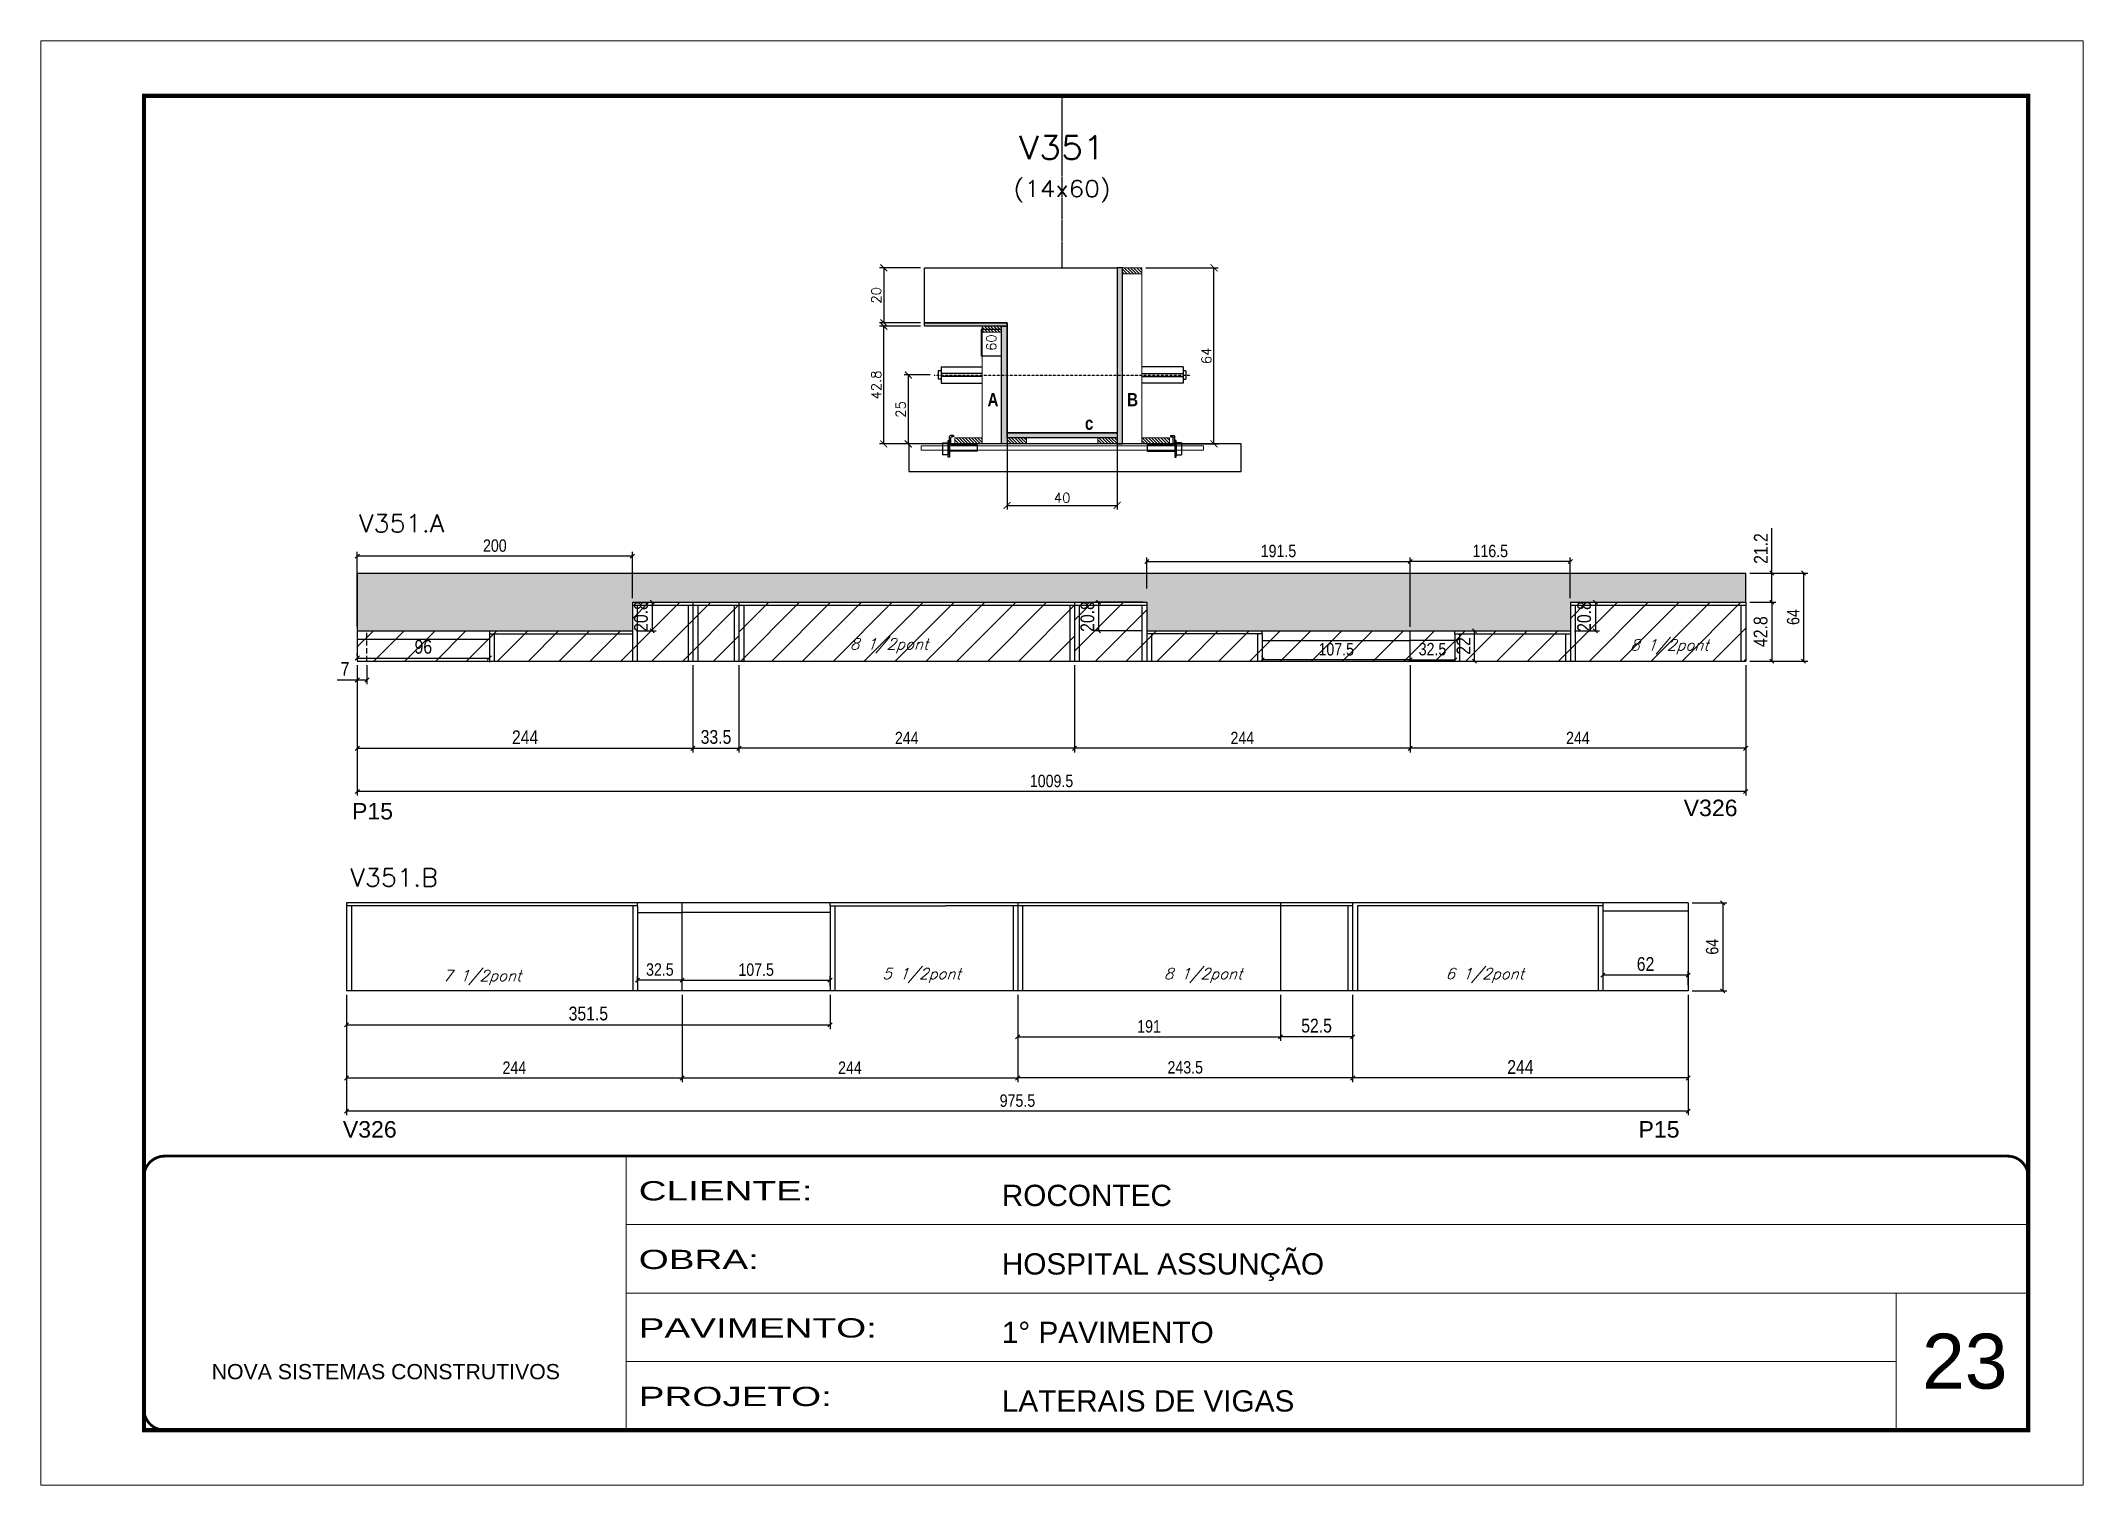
# Model space of a CAD drawing. Extents: x 137137 to 143418, y 10464 to 34486.
# Drawn here: x 140321 to 141806, y 27693 to 28743 of the extents above; entities that cross this region are included whole.
import ezdxf
from ezdxf.enums import TextEntityAlignment as Align

# ---------------------------------------------------------------- set-up
doc = ezdxf.new("R2010")
doc.units = 0
for name, pattern in [('CONTINUO', [0]), ('DASHED', [0.75, 0.5, -0.25]), ('HIDDEN', [0.375, 0.25, -0.125])]:
    doc.linetypes.add(name, pattern=pattern)
for name, color, linetype in [('5', 5, 'Continuous'), ('barrote', 251, 'Continuous'), ('COTA', 241, 'Continuous'), ('Cota Seção (2x)', 4, 'Continuous'), ('detalhes', 4, 'Continuous'), ('Painéis', 200, 'Continuous'), ('presilha', 1, 'Continuous'), ('SARR_2.2x7', 40, 'Continuous'), ('SARR_3.5x7', 81, 'Continuous'), ('TENSOR', 3, 'Continuous'), ('texto', 7, 'Continuous'), ('Texto de Titulo', 7, 'Continuous'), ('Texto Qtd Sarr', 242, 'Continuous')]:
    doc.layers.add(name, color=color, linetype=linetype)
for name, color, linetype, lineweight in [('CARIMBO', 255, 'Continuous', 9), ('CONCRETO', 251, 'Continuous', 25), ('Escoras', 2, 'Continuous', 25), ('Folhas', 255, 'Continuous', 9), ('Hachura', 251, 'Continuous', 9), ('Madeira', 126, 'Continuous', 18), ('SARRAFO DE PRESSAO', 251, 'DASHED', 9), ('SCO-___-LAJ', 2, 'Continuous', 0), ('Texto Seção', 7, 'Continuous', 15)]:
    doc.layers.add(name, color=color, linetype=linetype, lineweight=lineweight)
doc.styles.add('ARIAL', font='arial.ttf')
doc.styles.add('COTA TECNICA', font='techl___.ttf', dxfattribs={"height": 10})
doc.styles.add('COTA TECNICA-50', font='techl___.ttf', dxfattribs={"height": 9})
doc.styles.add('REGUA-120', font='ROMANS.shx', dxfattribs={"height": 15})
doc.styles.add('Romans', font='romans.shx')
doc.styles.get("Standard").update_dxf_attribs({"font": 'arial.ttf'})
doc.styles.add('TECNICA', font='techb___.ttf', dxfattribs={"height": 10})
doc.styles.add('Tecnologia', font='')
doc.styles.get('Tecnologia').set_extended_font_data('Forgotten Futurist')
doc.dimstyles.new('COTA PAINEL-50', dxfattribs={"dimtxt": 9, "dimasz": 3, "dimexe": 3, "dimexo": 3, "dimgap": 3, "dimtad": 1, "dimdec": 1, "dimzin": 12, "dimdsep": 46, "dimtxsty": 'COTA TECNICA-50', "dimblk1": 'OBLIQUE', "dimblk2": 'OBLIQUE', "dimsah": 1, "dimcen": 0.9, "dimclrd": 4, "dimclre": 4, "dimclrt": 240, "dimadec": 1, "dimazin": 3, "dimtfac": 1, "dimtdec": 1, "dimtmove": 0, "dimatfit": 3, "dimfxl": 1, "dimtolj": 1, "dimtzin": 12, "dimarcsym": 0})
doc.dimstyles.new('Cota Seção (2x)', dxfattribs={"dimtxt": 7, "dimasz": 5, "dimexe": 3, "dimexo": 3, "dimgap": 2, "dimtad": 3, "dimdec": 1, "dimlfac": 0.5, "dimzin": 12, "dimdsep": 46, "dimtxsty": 'Romans', "dimblk": 'ARCHTICK', "dimcen": 0, "dimclrd": 4, "dimclre": 4, "dimclrt": 1, "dimadec": 1, "dimazin": 3, "dimtfac": 1, "dimtdec": 1, "dimtmove": 0, "dimatfit": 3, "dimldrblk": 'OBLIQUE', "dimfxl": 1, "dimtolj": 1, "dimtzin": 12, "dimarcsym": 0})
doc.dimstyles.new('Cota Seção interna', dxfattribs={"dimtxt": 7, "dimasz": 6, "dimexe": 0.18, "dimexo": 2, "dimgap": -4, "dimtad": 3, "dimdec": 1, "dimlfac": 0.5, "dimzin": 12, "dimdsep": 46, "dimtxsty": 'Romans', "dimblk": 'ARCHTICK', "dimcen": 0.09, "dimse1": 1, "dimse2": 1, "dimsd1": 1, "dimsd2": 1, "dimclrd": 180, "dimclre": 5, "dimclrt": 1, "dimadec": 0, "dimazin": 3, "dimtfac": 1, "dimtdec": 1, "dimtofl": 0, "dimtmove": 0, "dimatfit": 3, "dimldrblk": 'ARCHTICK', "dimfxl": 1, "dimtolj": 1, "dimtzin": 0, "dimarcsym": 0})
doc.dimstyles.new('PAINEL', dxfattribs={"dimtxt": 10, "dimasz": 3, "dimexe": 3, "dimexo": 3, "dimgap": 3, "dimtad": 1, "dimdec": 1, "dimzin": 12, "dimdsep": 46, "dimtxsty": 'COTA TECNICA', "dimblk1": 'OBLIQUE', "dimblk2": 'OBLIQUE', "dimsah": 1, "dimcen": 0.9, "dimclrd": 4, "dimclre": 4, "dimclrt": 240, "dimadec": 1, "dimazin": 3, "dimtfac": 1, "dimtdec": 1, "dimtmove": 0, "dimatfit": 3, "dimfxl": 1, "dimtolj": 1, "dimtzin": 12, "dimarcsym": 0})
pattern_1 = [(45, (10552.527, 1523.804), (-11.2253202, 11.2253202), [])]
pattern_2 = [(315, (163979.9753, 20220.2569), (1.12253202, 1.12253202), [])]
pattern_3 = [(315, (164021.9753, 20220.2569), (1.12253202, 1.12253202), [])]

msp = doc.modelspace()

# ---------------------------------------------------------------- texts
at = {"layer": '5', "linetype": 'Continuous'}
for s, p in [('P15', (140547.06, 28176.84)), ('V326', (141515.33, 28179.25)), ('V326', (140540.39, 27945.55)), ('P15', (141482.5, 27945.55))]:
    msp.add_text(s, height=12, rotation=0.00004, dxfattribs=at).set_placement(p)
at = {"layer": 'CARIMBO', "style": 'ARIAL'}
msp.add_text('23', height=40, dxfattribs=at).set_placement((141688.65, 27763.04))
at = {"layer": 'detalhes', "style": 'TECNICA'}
for s, p in [('A', (141009.14, 28477.23)), ('B', (141110.66, 28477.24)), ('c', (141079.96, 28460.14))]:
    msp.add_text(s, height=9.6, rotation=360, dxfattribs=at).set_placement(p)
at = {"layer": 'texto', "color": 2, "char_height": 8, "attachment_point": 5, "style": 'Romans'}
for s, insert in [('{\\Q19;\\C256;8 1/2pont}', (140937.6, 28303.12)), ('{\\Q19;\\C256;8 1/2pont}', (141505, 28302.42)), ('{\\Q19;\\C256;7 1/2pont}', (140641.66, 28062.02)), ('{\\Q19;\\C256;5 1/2pont}', (140961.16, 28063.42)), ('{\\Q19;\\C256;8 1/2pont}', (141165.93, 28063.42)), ('{\\Q19;\\C256;6 1/2pont}', (141370.7, 28063.42))]:
    msp.add_mtext(s, dxfattribs=dict(at, insert=insert))
at = {"layer": 'Texto Seção', "style": 'REGUA-120', "width": 1.05}
for s, p in [('V351.A', (140552.16, 28385.63)), ('V351.B', (140545.83, 28128.17))]:
    msp.add_text(s, height=13, dxfattribs=at).set_placement(p)

# ---------------------------------------------------------------- blocks, each defined once
blk = doc.blocks.new('9999999999')
at = {"color": 30, "linetype": 'CONTINUO'}
for p, q in [((98564.6, 34230.2), (98564.6, 34429.4)), ((98564.6, 34379.6), (99584, 34379.6)), ((98564.6, 34329.8), (99488, 34329.8)), ((99584, 34329.8), (99488, 34329.8)), ((99488, 34329.8), (99488, 34230.2)), ((98564.6, 34280), (99488, 34280))]:
    blk.add_line(p, q, dxfattribs=at)
at = {"color": 30, "linetype": 'CONTINUO', "const_width": 2}
blk.add_lwpolyline([(99584, 34230.2), (99584, 34414.4, 0.414214), (99569, 34429.4), (98229, 34429.4, 0.414214), (98214, 34414.4), (98214, 34245.2, 0.414214), (98229, 34230.2), (99584, 34230.2)], format="xyb", dxfattribs=at)
at = {"layer": 'Folhas'}
blk.add_lwpolyline([(98139, 34190.2), (99624, 34190.2), (99624, 35240.2), (98139, 35240.2)], close=True, dxfattribs=at)
at = {"layer": 'Folhas', "color": 30, "const_width": 3}
blk.add_lwpolyline([(98214, 34230.2), (99584, 34230.2), (99584, 35200.2), (98214, 35200.2)], close=True, dxfattribs=at)
at = {"color": 7, "linetype": 'Continuous', "ltscale": 5, "style": 'ARIAL'}
for s, height, p in [('ROCONTEC', 15.48, (98837.7, 34393.1)), ('HOSPITAL ASSUNÇÃO', 15.483, (98837.7, 34343.3)), ('1° PAVIMENTO', 15.483, (98837.7, 34293.5)), ('NOVA SISTEMAS CONSTRUTIVOS', 11.059, (98263.2, 34267.2)), ('LATERAIS DE VIGAS', 15.483, (98837.7, 34243.7))]:
    blk.add_text(s, height=height, dxfattribs=at).set_placement(p)
at = {"layer": 'Folhas', "color": 7, "style": 'Tecnologia', "width": 1.5}
for s, p in [('CLIENTE:', (98573.7, 34397.2)), ('OBRA:', (98573.7, 34347.3)), ('PAVIMENTO:', (98573.7, 34297.5)), ('PROJETO:', (98573.7, 34247.7))]:
    blk.add_text(s, height=14, dxfattribs=at).set_placement(p)
blk = doc.blocks.new('_Oblique')
at = {"color": 0, "linetype": 'ByBlock', "lineweight": -2}
blk.add_line((-0.5, -0.5), (0.5, 0.5), dxfattribs=at)
blk = doc.blocks.new('*D838')
at = {"layer": 'COTA', "color": 4, "linetype": 'ByBlock', "lineweight": -2, "transparency": 16777216}
for p, q in [((141435.9, 28334.8), (141454.1, 28334.8)), ((141451.1, 28334.8), (141451.1, 28314)), ((141435.9, 28314), (141454.1, 28314))]:
    blk.add_line(p, q, dxfattribs=at)
at = {"layer": 'Defpoints', "color": 0, "linetype": 'ByBlock', "transparency": 16777216}
for p in [(141432.9, 28334.8), (141432.9, 28314), (141451.1, 28314)]:
    blk.add_point(p, dxfattribs=at)
at = {"layer": 'COTA', "color": 4, "linetype": 'ByBlock', "lineweight": -2, "transparency": 16777216, "xscale": 3, "yscale": 3, "zscale": 3}
for p, rotation in [((141451.1, 28334.8), 90), ((141451.1, 28314), 270)]:
    blk.add_blockref('_Oblique', p, dxfattribs=dict(at, rotation=rotation))
at = {"layer": 'COTA', "color": 240, "linetype": 'ByBlock', "transparency": 16777216, "insert": (141443, 28324.4), "char_height": 10, "attachment_point": 5, "rotation": 90, "style": 'COTA TECNICA'}
blk.add_mtext('\\A1;20.8', dxfattribs=at)
blk = doc.blocks.new('*D839')
at = {"layer": 'COTA', "color": 4, "linetype": 'ByBlock', "lineweight": -2, "transparency": 16777216}
for p, q in [((141121.9, 28334.8), (141086.9, 28334.8)), ((141089.9, 28334.8), (141089.9, 28314)), ((141121.9, 28314), (141086.9, 28314))]:
    blk.add_line(p, q, dxfattribs=at)
at = {"layer": 'Defpoints', "color": 0, "linetype": 'ByBlock', "transparency": 16777216}
for p in [(141124.9, 28334.8), (141089.9, 28314), (141124.9, 28314)]:
    blk.add_point(p, dxfattribs=at)
at = {"layer": 'COTA', "color": 4, "linetype": 'ByBlock', "lineweight": -2, "transparency": 16777216, "xscale": 3, "yscale": 3, "zscale": 3}
for p, rotation in [((141089.9, 28334.8), 90), ((141089.9, 28314), 270)]:
    blk.add_blockref('_Oblique', p, dxfattribs=dict(at, rotation=rotation))
at = {"layer": 'COTA', "color": 240, "linetype": 'ByBlock', "transparency": 16777216, "insert": (141081.8, 28324.4), "char_height": 10, "attachment_point": 5, "rotation": 90, "style": 'COTA TECNICA'}
blk.add_mtext('\\A1;20.8', dxfattribs=at)
blk = doc.blocks.new('*D791')
at = {"layer": 'COTA', "color": 4, "linetype": 'ByBlock', "lineweight": -2, "transparency": 16777216}
for p, q in [((141563.4, 28334.8), (141582.4, 28334.8)), ((141579.4, 28334.8), (141579.4, 28292)), ((141563.4, 28292), (141582.4, 28292))]:
    blk.add_line(p, q, dxfattribs=at)
at = {"layer": 'Defpoints', "color": 0, "linetype": 'ByBlock', "transparency": 16777216}
for p in [(141560.4, 28334.8), (141560.4, 28292), (141579.4, 28292)]:
    blk.add_point(p, dxfattribs=at)
at = {"layer": 'COTA', "color": 4, "linetype": 'ByBlock', "lineweight": -2, "transparency": 16777216, "xscale": 3, "yscale": 3, "zscale": 3}
for p, rotation in [((141579.4, 28334.8), 90), ((141579.4, 28292), 270)]:
    blk.add_blockref('_Oblique', p, dxfattribs=dict(at, rotation=rotation))
at = {"layer": 'COTA', "color": 240, "linetype": 'ByBlock', "transparency": 16777216, "insert": (141571.3, 28313.4), "char_height": 10, "attachment_point": 5, "rotation": 90, "style": 'COTA TECNICA'}
blk.add_mtext('\\A1;42.8', dxfattribs=at)
blk = doc.blocks.new('*D792')
at = {"layer": 'COTA', "color": 4, "linetype": 'ByBlock', "lineweight": -2, "transparency": 16777216}
for p, q in [((141579.4, 28356), (141579.4, 28388.7)), ((141563.4, 28356), (141582.4, 28356)), ((141579.4, 28334.8), (141579.4, 28356)), ((141563.4, 28334.8), (141582.4, 28334.8))]:
    blk.add_line(p, q, dxfattribs=at)
at = {"layer": 'Defpoints', "color": 0, "linetype": 'ByBlock', "transparency": 16777216}
for p in [(141560.4, 28356), (141579.4, 28356), (141560.4, 28334.8)]:
    blk.add_point(p, dxfattribs=at)
at = {"layer": 'COTA', "color": 4, "linetype": 'ByBlock', "lineweight": -2, "transparency": 16777216, "xscale": 3, "yscale": 3, "zscale": 3}
for p, rotation in [((141579.4, 28356), 90), ((141579.4, 28334.8), 270)]:
    blk.add_blockref('_Oblique', p, dxfattribs=dict(at, rotation=rotation))
at = {"layer": 'COTA', "color": 240, "linetype": 'ByBlock', "transparency": 16777216, "insert": (141571.4, 28373.8), "char_height": 10, "attachment_point": 5, "rotation": 90, "style": 'COTA TECNICA'}
blk.add_mtext('\\A1;21.2', dxfattribs=at)
blk = doc.blocks.new('*D840')
at = {"layer": 'COTA', "color": 4, "linetype": 'ByBlock', "lineweight": -2, "transparency": 16777216}
for p, q in [((140550.9, 28289), (140550.9, 28225.6)), ((140794.9, 28289), (140794.9, 28225.6)), ((140550.9, 28228.6), (140794.9, 28228.6))]:
    blk.add_line(p, q, dxfattribs=at)
at = {"layer": 'Defpoints', "color": 0, "linetype": 'ByBlock', "transparency": 16777216}
for p in [(140550.9, 28292), (140794.9, 28292), (140794.9, 28228.6)]:
    blk.add_point(p, dxfattribs=at)
at = {"layer": 'COTA', "color": 4, "linetype": 'ByBlock', "lineweight": -2, "transparency": 16777216, "xscale": 3, "yscale": 3, "zscale": 3, "rotation": 180}
blk.add_blockref('_Oblique', (140550.9, 28228.6), dxfattribs=at)
at = {"layer": 'COTA', "color": 4, "linetype": 'ByBlock', "lineweight": -2, "transparency": 16777216, "xscale": 3, "yscale": 3, "zscale": 3}
blk.add_blockref('_Oblique', (140794.9, 28228.6), dxfattribs=at)
at = {"layer": 'COTA', "color": 240, "linetype": 'ByBlock', "transparency": 16777216, "insert": (140672.9, 28236.6), "char_height": 10, "attachment_point": 5, "style": 'COTA TECNICA'}
blk.add_mtext('\\A1;244', dxfattribs=at)
blk = doc.blocks.new('*D793')
at = {"layer": 'COTA', "color": 4, "linetype": 'ByBlock', "lineweight": -2, "transparency": 16777216}
for p, q in [((140794.9, 28289), (140794.9, 28225.6)), ((140828.4, 28289), (140828.4, 28225.6)), ((140794.9, 28228.6), (140828.4, 28228.6))]:
    blk.add_line(p, q, dxfattribs=at)
at = {"layer": 'Defpoints', "color": 0, "linetype": 'ByBlock', "transparency": 16777216}
for p in [(140794.9, 28292), (140828.4, 28292), (140828.4, 28228.6)]:
    blk.add_point(p, dxfattribs=at)
at = {"layer": 'COTA', "color": 4, "linetype": 'ByBlock', "lineweight": -2, "transparency": 16777216, "xscale": 3, "yscale": 3, "zscale": 3, "rotation": 180}
blk.add_blockref('_Oblique', (140794.9, 28228.6), dxfattribs=at)
at = {"layer": 'COTA', "color": 4, "linetype": 'ByBlock', "lineweight": -2, "transparency": 16777216, "xscale": 3, "yscale": 3, "zscale": 3}
blk.add_blockref('_Oblique', (140828.4, 28228.6), dxfattribs=at)
at = {"layer": 'COTA', "color": 240, "linetype": 'ByBlock', "transparency": 16777216, "insert": (140811.7, 28236.8), "char_height": 10, "attachment_point": 5, "style": 'COTA TECNICA'}
blk.add_mtext('\\A1;33.5', dxfattribs=at)
blk = doc.blocks.new('*D841')
at = {"layer": 'COTA', "color": 4, "linetype": 'ByBlock', "lineweight": -2, "transparency": 16777216}
for p, q in [((140753.9, 28334.8), (140768.3, 28334.8)), ((140765.3, 28334.8), (140765.3, 28314)), ((140753.9, 28314), (140768.3, 28314))]:
    blk.add_line(p, q, dxfattribs=at)
at = {"layer": 'Defpoints', "color": 0, "linetype": 'ByBlock', "transparency": 16777216}
for p in [(140750.9, 28334.8), (140750.9, 28314), (140765.3, 28314)]:
    blk.add_point(p, dxfattribs=at)
at = {"layer": 'COTA', "color": 4, "linetype": 'ByBlock', "lineweight": -2, "transparency": 16777216, "xscale": 3, "yscale": 3, "zscale": 3}
for p, rotation in [((140765.3, 28334.8), 90), ((140765.3, 28314), 270)]:
    blk.add_blockref('_Oblique', p, dxfattribs=dict(at, rotation=rotation))
at = {"layer": 'COTA', "color": 240, "linetype": 'ByBlock', "transparency": 16777216, "insert": (140757.2, 28324.4), "char_height": 10, "attachment_point": 5, "rotation": 90, "style": 'COTA TECNICA'}
blk.add_mtext('\\A1;20.8', dxfattribs=at)
blk = doc.blocks.new('*D842')
at = {"layer": 'COTA', "color": 4, "linetype": 'ByBlock', "lineweight": -2, "transparency": 16777216}
for p, q in [((140550.9, 28296), (140550.9, 28297.2)), ((140550.9, 28294.2), (140646.9, 28294.2)), ((140646.9, 28300), (140646.9, 28291.2))]:
    blk.add_line(p, q, dxfattribs=at)
at = {"layer": 'Defpoints', "color": 0, "linetype": 'ByBlock', "transparency": 16777216}
for p in [(140550.9, 28293), (140646.9, 28303), (140646.9, 28294.2)]:
    blk.add_point(p, dxfattribs=at)
at = {"layer": 'COTA', "color": 4, "linetype": 'ByBlock', "lineweight": -2, "transparency": 16777216, "xscale": 3, "yscale": 3, "zscale": 3, "rotation": 180}
blk.add_blockref('_Oblique', (140550.9, 28294.2), dxfattribs=at)
at = {"layer": 'COTA', "color": 4, "linetype": 'ByBlock', "lineweight": -2, "transparency": 16777216, "xscale": 3, "yscale": 3, "zscale": 3}
blk.add_blockref('_Oblique', (140646.9, 28294.2), dxfattribs=at)
at = {"layer": 'COTA', "color": 240, "linetype": 'ByBlock', "transparency": 16777216, "insert": (140598.9, 28302.3), "char_height": 10, "attachment_point": 5, "style": 'COTA TECNICA'}
blk.add_mtext('\\A1;96', dxfattribs=at)
blk = doc.blocks.new('*D843')
at = {"layer": 'COTA', "color": 4, "linetype": 'ByBlock', "lineweight": -2, "transparency": 16777216}
for p, q in [((141351.9, 28314), (141366.2, 28314)), ((141363.2, 28292), (141363.2, 28314)), ((141351.9, 28292), (141366.2, 28292))]:
    blk.add_line(p, q, dxfattribs=at)
at = {"layer": 'Defpoints', "color": 0, "linetype": 'ByBlock', "transparency": 16777216}
for p in [(141348.9, 28314), (141363.2, 28314), (141348.9, 28292)]:
    blk.add_point(p, dxfattribs=at)
at = {"layer": 'COTA', "color": 4, "linetype": 'ByBlock', "lineweight": -2, "transparency": 16777216, "xscale": 3, "yscale": 3, "zscale": 3}
for p, rotation in [((141363.2, 28314), 90), ((141363.2, 28292), 270)]:
    blk.add_blockref('_Oblique', p, dxfattribs=dict(at, rotation=rotation))
at = {"layer": 'COTA', "color": 240, "linetype": 'ByBlock', "transparency": 16777216, "insert": (141355.2, 28303), "char_height": 10, "attachment_point": 5, "rotation": 90, "style": 'COTA TECNICA'}
blk.add_mtext('\\A1;22', dxfattribs=at)
blk = doc.blocks.new('*D794')
at = {"layer": 'Defpoints', "color": 0, "linetype": 'ByBlock', "transparency": 16777216}
for p in [(141316.4, 28292), (141560.4, 28292), (141316.4, 28228.6)]:
    blk.add_point(p, dxfattribs=at)
at = {"layer": 'Escoras', "color": 4, "linetype": 'ByBlock', "lineweight": -2, "transparency": 16777216}
for p, q in [((141316.4, 28289), (141316.4, 28225.6)), ((141560.4, 28289), (141560.4, 28225.6)), ((141560.4, 28228.6), (141316.4, 28228.6))]:
    blk.add_line(p, q, dxfattribs=at)
at = {"layer": 'Escoras', "color": 4, "linetype": 'ByBlock', "lineweight": -2, "transparency": 16777216, "xscale": 3, "yscale": 3, "zscale": 3, "rotation": 180}
blk.add_blockref('_Oblique', (141316.4, 28228.6), dxfattribs=at)
at = {"layer": 'Escoras', "color": 4, "linetype": 'ByBlock', "lineweight": -2, "transparency": 16777216, "xscale": 3, "yscale": 3, "zscale": 3}
blk.add_blockref('_Oblique', (141560.4, 28228.6), dxfattribs=at)
at = {"layer": 'Escoras', "color": 240, "linetype": 'ByBlock', "transparency": 16777216, "insert": (141438.4, 28236.1), "char_height": 9, "attachment_point": 5, "style": 'COTA TECNICA-50'}
blk.add_mtext('\\A1;244', dxfattribs=at)
blk = doc.blocks.new('*D795')
at = {"layer": 'Defpoints', "color": 0, "linetype": 'ByBlock', "transparency": 16777216}
for p in [(141208.9, 28292.9), (141208.9, 28292), (141316.4, 28292)]:
    blk.add_point(p, dxfattribs=at)
at = {"layer": 'Escoras', "color": 4, "linetype": 'ByBlock', "lineweight": -2, "transparency": 16777216}
for p, q in [((141208.9, 28295), (141208.9, 28295.9)), ((141316.4, 28292.9), (141208.9, 28292.9)), ((141316.4, 28295), (141316.4, 28295.9))]:
    blk.add_line(p, q, dxfattribs=at)
at = {"layer": 'Escoras', "color": 4, "linetype": 'ByBlock', "lineweight": -2, "transparency": 16777216, "xscale": 3, "yscale": 3, "zscale": 3, "rotation": 180}
blk.add_blockref('_Oblique', (141208.9, 28292.9), dxfattribs=at)
at = {"layer": 'Escoras', "color": 4, "linetype": 'ByBlock', "lineweight": -2, "transparency": 16777216, "xscale": 3, "yscale": 3, "zscale": 3}
blk.add_blockref('_Oblique', (141316.4, 28292.9), dxfattribs=at)
at = {"layer": 'Escoras', "color": 240, "linetype": 'ByBlock', "transparency": 16777216, "insert": (141262.7, 28300.5), "char_height": 9, "attachment_point": 5, "style": 'COTA TECNICA-50'}
blk.add_mtext('\\A1;107.5', dxfattribs=at)
blk = doc.blocks.new('*D844')
at = {"layer": 'Defpoints', "color": 0, "linetype": 'ByBlock', "transparency": 16777216}
for p in [(141072.4, 28292), (141316.4, 28292), (141072.4, 28228.6)]:
    blk.add_point(p, dxfattribs=at)
at = {"layer": 'Escoras', "color": 4, "linetype": 'ByBlock', "lineweight": -2, "transparency": 16777216}
for p, q in [((141072.4, 28289), (141072.4, 28225.6)), ((141316.4, 28289), (141316.4, 28225.6)), ((141316.4, 28228.6), (141072.4, 28228.6))]:
    blk.add_line(p, q, dxfattribs=at)
at = {"layer": 'Escoras', "color": 4, "linetype": 'ByBlock', "lineweight": -2, "transparency": 16777216, "xscale": 3, "yscale": 3, "zscale": 3, "rotation": 180}
blk.add_blockref('_Oblique', (141072.4, 28228.6), dxfattribs=at)
at = {"layer": 'Escoras', "color": 4, "linetype": 'ByBlock', "lineweight": -2, "transparency": 16777216, "xscale": 3, "yscale": 3, "zscale": 3}
blk.add_blockref('_Oblique', (141316.4, 28228.6), dxfattribs=at)
at = {"layer": 'Escoras', "color": 240, "linetype": 'ByBlock', "transparency": 16777216, "insert": (141194.4, 28236.1), "char_height": 9, "attachment_point": 5, "style": 'COTA TECNICA-50'}
blk.add_mtext('\\A1;244', dxfattribs=at)
blk = doc.blocks.new('*D845')
at = {"layer": 'Defpoints', "color": 0, "linetype": 'ByBlock', "transparency": 16777216}
for p in [(140828.4, 28292), (141072.4, 28292), (140828.4, 28228.6)]:
    blk.add_point(p, dxfattribs=at)
at = {"layer": 'Escoras', "color": 4, "linetype": 'ByBlock', "lineweight": -2, "transparency": 16777216}
for p, q in [((140828.4, 28289), (140828.4, 28225.6)), ((141072.4, 28289), (141072.4, 28225.6)), ((141072.4, 28228.6), (140828.4, 28228.6))]:
    blk.add_line(p, q, dxfattribs=at)
at = {"layer": 'Escoras', "color": 4, "linetype": 'ByBlock', "lineweight": -2, "transparency": 16777216, "xscale": 3, "yscale": 3, "zscale": 3, "rotation": 180}
blk.add_blockref('_Oblique', (140828.4, 28228.6), dxfattribs=at)
at = {"layer": 'Escoras', "color": 4, "linetype": 'ByBlock', "lineweight": -2, "transparency": 16777216, "xscale": 3, "yscale": 3, "zscale": 3}
blk.add_blockref('_Oblique', (141072.4, 28228.6), dxfattribs=at)
at = {"layer": 'Escoras', "color": 240, "linetype": 'ByBlock', "transparency": 16777216, "insert": (140950.4, 28236.1), "char_height": 9, "attachment_point": 5, "style": 'COTA TECNICA-50'}
blk.add_mtext('\\A1;244', dxfattribs=at)
blk = doc.blocks.new('*D846')
at = {"layer": 'Defpoints', "color": 0, "linetype": 'ByBlock', "transparency": 16777216}
for p in [(141316.4, 28292.9), (141348.9, 28292.9), (141348.9, 28292.9)]:
    blk.add_point(p, dxfattribs=at)
at = {"layer": 'Escoras', "color": 4, "linetype": 'ByBlock', "lineweight": -2, "transparency": 16777216}
blk.add_line((141316.4, 28292.9), (141348.9, 28292.9), dxfattribs=at)
at = {"layer": 'Escoras', "color": 4, "linetype": 'ByBlock', "lineweight": -2, "transparency": 16777216, "xscale": 3, "yscale": 3, "zscale": 3, "rotation": 180}
blk.add_blockref('_Oblique', (141316.4, 28292.9), dxfattribs=at)
at = {"layer": 'Escoras', "color": 4, "linetype": 'ByBlock', "lineweight": -2, "transparency": 16777216, "xscale": 3, "yscale": 3, "zscale": 3}
blk.add_blockref('_Oblique', (141348.9, 28292.9), dxfattribs=at)
at = {"layer": 'Escoras', "color": 240, "linetype": 'ByBlock', "transparency": 16777216, "insert": (141332.7, 28300.6), "char_height": 9, "attachment_point": 5, "style": 'COTA TECNICA-50'}
blk.add_mtext('\\A1;32.5', dxfattribs=at)
blk = doc.blocks.new('*D847')
at = {"layer": 'Defpoints', "color": 0, "linetype": 'ByBlock', "transparency": 16777216}
for p in [(141316.4, 28364.4), (141432.9, 28334.8), (141316.4, 28314)]:
    blk.add_point(p, dxfattribs=at)
at = {"layer": 'Escoras', "color": 4, "linetype": 'ByBlock', "lineweight": -2, "transparency": 16777216}
for p, q in [((141316.4, 28317), (141316.4, 28367.4)), ((141432.9, 28364.4), (141316.4, 28364.4)), ((141432.9, 28337.8), (141432.9, 28367.4))]:
    blk.add_line(p, q, dxfattribs=at)
at = {"layer": 'Escoras', "color": 4, "linetype": 'ByBlock', "lineweight": -2, "transparency": 16777216, "xscale": 3, "yscale": 3, "zscale": 3, "rotation": 180}
blk.add_blockref('_Oblique', (141316.4, 28364.4), dxfattribs=at)
at = {"layer": 'Escoras', "color": 4, "linetype": 'ByBlock', "lineweight": -2, "transparency": 16777216, "xscale": 3, "yscale": 3, "zscale": 3}
blk.add_blockref('_Oblique', (141432.9, 28364.4), dxfattribs=at)
at = {"layer": 'Escoras', "color": 240, "linetype": 'ByBlock', "transparency": 16777216, "insert": (141374.7, 28372), "char_height": 9, "attachment_point": 5, "style": 'COTA TECNICA-50'}
blk.add_mtext('\\A1;116.5', dxfattribs=at)
blk = doc.blocks.new('*D796')
at = {"layer": 'Defpoints', "color": 0, "linetype": 'ByBlock', "transparency": 16777216}
for p in [(141316.4, 28364.4), (141124.9, 28341.7), (141316.4, 28314)]:
    blk.add_point(p, dxfattribs=at)
at = {"layer": 'Escoras', "color": 4, "linetype": 'ByBlock', "lineweight": -2, "transparency": 16777216}
for p, q in [((141124.9, 28344.7), (141124.9, 28367.4)), ((141124.9, 28364.4), (141316.4, 28364.4)), ((141316.4, 28317), (141316.4, 28367.4))]:
    blk.add_line(p, q, dxfattribs=at)
at = {"layer": 'Escoras', "color": 4, "linetype": 'ByBlock', "lineweight": -2, "transparency": 16777216, "xscale": 3, "yscale": 3, "zscale": 3, "rotation": 180}
blk.add_blockref('_Oblique', (141124.9, 28364.4), dxfattribs=at)
at = {"layer": 'Escoras', "color": 4, "linetype": 'ByBlock', "lineweight": -2, "transparency": 16777216, "xscale": 3, "yscale": 3, "zscale": 3}
blk.add_blockref('_Oblique', (141316.4, 28364.4), dxfattribs=at)
at = {"layer": 'Escoras', "color": 240, "linetype": 'ByBlock', "transparency": 16777216, "insert": (141220.7, 28372), "char_height": 9, "attachment_point": 5, "style": 'COTA TECNICA-50'}
blk.add_mtext('\\A1;191.5', dxfattribs=at)
blk = doc.blocks.new('*D848')
at = {"layer": 'Defpoints', "color": 0, "linetype": 'ByBlock', "transparency": 16777216}
for p in [(140550.9, 28368.3), (140750.9, 28334.8), (140550.9, 28314)]:
    blk.add_point(p, dxfattribs=at)
at = {"layer": 'Escoras', "color": 4, "linetype": 'ByBlock', "lineweight": -2, "transparency": 16777216}
for p, q in [((140550.9, 28317), (140550.9, 28371.3)), ((140750.9, 28368.3), (140550.9, 28368.3)), ((140750.9, 28337.8), (140750.9, 28371.3))]:
    blk.add_line(p, q, dxfattribs=at)
at = {"layer": 'Escoras', "color": 4, "linetype": 'ByBlock', "lineweight": -2, "transparency": 16777216, "xscale": 3, "yscale": 3, "zscale": 3, "rotation": 180}
blk.add_blockref('_Oblique', (140550.9, 28368.3), dxfattribs=at)
at = {"layer": 'Escoras', "color": 4, "linetype": 'ByBlock', "lineweight": -2, "transparency": 16777216, "xscale": 3, "yscale": 3, "zscale": 3}
blk.add_blockref('_Oblique', (140750.9, 28368.3), dxfattribs=at)
at = {"layer": 'Escoras', "color": 240, "linetype": 'ByBlock', "transparency": 16777216, "insert": (140650.9, 28375.9), "char_height": 9, "attachment_point": 5, "style": 'COTA TECNICA-50'}
blk.add_mtext('\\A1;200', dxfattribs=at)
blk = doc.blocks.new('*D849')
at = {"layer": 'COTA', "color": 4, "linetype": 'ByBlock', "lineweight": -2, "transparency": 16777216}
for p, q in [((140550.9, 28278.2), (140536.2, 28278.2)), ((140550.9, 28289), (140550.9, 28275.2)), ((140557.9, 28278.2), (140550.9, 28278.2)), ((140557.9, 28289), (140557.9, 28275.2))]:
    blk.add_line(p, q, dxfattribs=at)
at = {"layer": 'Defpoints', "color": 0, "linetype": 'ByBlock', "transparency": 16777216}
for p in [(140550.9, 28292), (140557.9, 28292), (140550.9, 28278.2)]:
    blk.add_point(p, dxfattribs=at)
at = {"layer": 'COTA', "color": 4, "linetype": 'ByBlock', "lineweight": -2, "transparency": 16777216, "xscale": 3, "yscale": 3, "zscale": 3, "rotation": 180}
blk.add_blockref('_Oblique', (140550.9, 28278.2), dxfattribs=at)
at = {"layer": 'COTA', "color": 4, "linetype": 'ByBlock', "lineweight": -2, "transparency": 16777216, "xscale": 3, "yscale": 3, "zscale": 3}
blk.add_blockref('_Oblique', (140557.9, 28278.2), dxfattribs=at)
at = {"layer": 'COTA', "color": 240, "linetype": 'ByBlock', "transparency": 16777216, "insert": (140542, 28286.3), "char_height": 10, "attachment_point": 5, "style": 'COTA TECNICA'}
blk.add_mtext('\\A1;7', dxfattribs=at)
blk = doc.blocks.new('*D824')
at = {"layer": 'COTA', "color": 4, "linetype": 'ByBlock', "lineweight": -2, "transparency": 16777216}
for p, q in [((141274.6, 28049.3), (141274.6, 27985.9)), ((141518.6, 28049.3), (141518.6, 27985.9)), ((141518.6, 27988.9), (141274.6, 27988.9))]:
    blk.add_line(p, q, dxfattribs=at)
at = {"layer": 'Defpoints', "color": 0, "linetype": 'ByBlock', "transparency": 16777216}
for p in [(141274.6, 28052.3), (141518.6, 28052.3), (141274.6, 27988.9)]:
    blk.add_point(p, dxfattribs=at)
at = {"layer": 'COTA', "color": 4, "linetype": 'ByBlock', "lineweight": -2, "transparency": 16777216, "xscale": 3, "yscale": 3, "zscale": 3, "rotation": 180}
blk.add_blockref('_Oblique', (141274.6, 27988.9), dxfattribs=at)
at = {"layer": 'COTA', "color": 4, "linetype": 'ByBlock', "lineweight": -2, "transparency": 16777216, "xscale": 3, "yscale": 3, "zscale": 3}
blk.add_blockref('_Oblique', (141518.6, 27988.9), dxfattribs=at)
at = {"layer": 'COTA', "color": 240, "linetype": 'ByBlock', "transparency": 16777216, "insert": (141396.6, 27996.9), "char_height": 10, "attachment_point": 5, "style": 'COTA TECNICA'}
blk.add_mtext('\\A1;244', dxfattribs=at)
blk = doc.blocks.new('*D768')
at = {"layer": 'COTA', "color": 4, "linetype": 'ByBlock', "lineweight": -2, "transparency": 16777216}
for p, q in [((141222.1, 28049.3), (141222.1, 28015.8)), ((141274.6, 28049.3), (141274.6, 28015.8)), ((141274.6, 28018.8), (141222.1, 28018.8))]:
    blk.add_line(p, q, dxfattribs=at)
at = {"layer": 'Defpoints', "color": 0, "linetype": 'ByBlock', "transparency": 16777216}
for p in [(141222.1, 28052.3), (141274.6, 28052.3), (141222.1, 28018.8)]:
    blk.add_point(p, dxfattribs=at)
at = {"layer": 'COTA', "color": 4, "linetype": 'ByBlock', "lineweight": -2, "transparency": 16777216, "xscale": 3, "yscale": 3, "zscale": 3, "rotation": 180}
blk.add_blockref('_Oblique', (141222.1, 28018.8), dxfattribs=at)
at = {"layer": 'COTA', "color": 4, "linetype": 'ByBlock', "lineweight": -2, "transparency": 16777216, "xscale": 3, "yscale": 3, "zscale": 3}
blk.add_blockref('_Oblique', (141274.6, 28018.8), dxfattribs=at)
at = {"layer": 'COTA', "color": 240, "linetype": 'ByBlock', "transparency": 16777216, "insert": (141248.4, 28026.9), "char_height": 10, "attachment_point": 5, "style": 'COTA TECNICA'}
blk.add_mtext('\\A1;52.5', dxfattribs=at)
blk = doc.blocks.new('*D825')
at = {"layer": 'COTA', "color": 4, "linetype": 'ByBlock', "lineweight": -2, "transparency": 16777216}
for p, q in [((141456.6, 28081.3), (141456.6, 28060.6)), ((141518.6, 28056.3), (141518.6, 28066.6)), ((141518.6, 28063.6), (141456.6, 28063.6))]:
    blk.add_line(p, q, dxfattribs=at)
at = {"layer": 'Defpoints', "color": 0, "linetype": 'ByBlock', "transparency": 16777216}
for p in [(141456.6, 28084.3), (141456.6, 28063.6), (141518.6, 28053.3)]:
    blk.add_point(p, dxfattribs=at)
at = {"layer": 'COTA', "color": 4, "linetype": 'ByBlock', "lineweight": -2, "transparency": 16777216, "xscale": 3, "yscale": 3, "zscale": 3, "rotation": 180}
blk.add_blockref('_Oblique', (141456.6, 28063.6), dxfattribs=at)
at = {"layer": 'COTA', "color": 4, "linetype": 'ByBlock', "lineweight": -2, "transparency": 16777216, "xscale": 3, "yscale": 3, "zscale": 3}
blk.add_blockref('_Oblique', (141518.6, 28063.6), dxfattribs=at)
at = {"layer": 'COTA', "color": 240, "linetype": 'ByBlock', "transparency": 16777216, "insert": (141487.6, 28071.7), "char_height": 10, "attachment_point": 5, "style": 'COTA TECNICA'}
blk.add_mtext('\\A1;62', dxfattribs=at)
blk = doc.blocks.new('*D769')
at = {"layer": 'Defpoints', "color": 0, "linetype": 'ByBlock', "transparency": 16777216}
for p in [(140543.1, 28052.3), (140787.1, 28052.3), (140787.1, 27988.9)]:
    blk.add_point(p, dxfattribs=at)
at = {"layer": 'Escoras', "color": 4, "linetype": 'ByBlock', "lineweight": -2, "transparency": 16777216}
for p, q in [((140543.1, 28049.3), (140543.1, 27985.9)), ((140787.1, 28049.3), (140787.1, 27985.9)), ((140543.1, 27988.9), (140787.1, 27988.9))]:
    blk.add_line(p, q, dxfattribs=at)
at = {"layer": 'Escoras', "color": 4, "linetype": 'ByBlock', "lineweight": -2, "transparency": 16777216, "xscale": 3, "yscale": 3, "zscale": 3, "rotation": 180}
blk.add_blockref('_Oblique', (140543.1, 27988.9), dxfattribs=at)
at = {"layer": 'Escoras', "color": 4, "linetype": 'ByBlock', "lineweight": -2, "transparency": 16777216, "xscale": 3, "yscale": 3, "zscale": 3}
blk.add_blockref('_Oblique', (140787.1, 27988.9), dxfattribs=at)
at = {"layer": 'Escoras', "color": 240, "linetype": 'ByBlock', "transparency": 16777216, "insert": (140665.1, 27996.4), "char_height": 9, "attachment_point": 5, "style": 'COTA TECNICA-50'}
blk.add_mtext('\\A1;244', dxfattribs=at)
blk = doc.blocks.new('*D770')
at = {"layer": 'Defpoints', "color": 0, "linetype": 'ByBlock', "transparency": 16777216}
for p in [(140787.1, 28060), (140894.6, 28060), (140894.6, 28052.3)]:
    blk.add_point(p, dxfattribs=at)
at = {"layer": 'Escoras', "color": 4, "linetype": 'ByBlock', "lineweight": -2, "transparency": 16777216}
for p, q in [((140787.1, 28060), (140894.6, 28060)), ((140894.6, 28055.3), (140894.6, 28063))]:
    blk.add_line(p, q, dxfattribs=at)
at = {"layer": 'Escoras', "color": 4, "linetype": 'ByBlock', "lineweight": -2, "transparency": 16777216, "xscale": 3, "yscale": 3, "zscale": 3, "rotation": 180}
blk.add_blockref('_Oblique', (140787.1, 28060), dxfattribs=at)
at = {"layer": 'Escoras', "color": 4, "linetype": 'ByBlock', "lineweight": -2, "transparency": 16777216, "xscale": 3, "yscale": 3, "zscale": 3}
blk.add_blockref('_Oblique', (140894.6, 28060), dxfattribs=at)
at = {"layer": 'Escoras', "color": 240, "linetype": 'ByBlock', "transparency": 16777216, "insert": (140840.9, 28067.6), "char_height": 9, "attachment_point": 5, "style": 'COTA TECNICA-50'}
blk.add_mtext('\\A1;107.5', dxfattribs=at)
blk = doc.blocks.new('*D826')
at = {"layer": 'Defpoints', "color": 0, "linetype": 'ByBlock', "transparency": 16777216}
for p in [(140787.1, 28052.3), (141031.1, 28052.3), (141031.1, 27988.9)]:
    blk.add_point(p, dxfattribs=at)
at = {"layer": 'Escoras', "color": 4, "linetype": 'ByBlock', "lineweight": -2, "transparency": 16777216}
for p, q in [((140787.1, 28049.3), (140787.1, 27985.9)), ((141031.1, 28049.3), (141031.1, 27985.9)), ((140787.1, 27988.9), (141031.1, 27988.9))]:
    blk.add_line(p, q, dxfattribs=at)
at = {"layer": 'Escoras', "color": 4, "linetype": 'ByBlock', "lineweight": -2, "transparency": 16777216, "xscale": 3, "yscale": 3, "zscale": 3, "rotation": 180}
blk.add_blockref('_Oblique', (140787.1, 27988.9), dxfattribs=at)
at = {"layer": 'Escoras', "color": 4, "linetype": 'ByBlock', "lineweight": -2, "transparency": 16777216, "xscale": 3, "yscale": 3, "zscale": 3}
blk.add_blockref('_Oblique', (141031.1, 27988.9), dxfattribs=at)
at = {"layer": 'Escoras', "color": 240, "linetype": 'ByBlock', "transparency": 16777216, "insert": (140909.1, 27996.4), "char_height": 9, "attachment_point": 5, "style": 'COTA TECNICA-50'}
blk.add_mtext('\\A1;244', dxfattribs=at)
blk = doc.blocks.new('*D827')
at = {"layer": 'Defpoints', "color": 0, "linetype": 'ByBlock', "transparency": 16777216}
for p in [(141031.1, 28052.3), (141222.1, 28052.3), (141222.1, 28018.8)]:
    blk.add_point(p, dxfattribs=at)
at = {"layer": 'Escoras', "color": 4, "linetype": 'ByBlock', "lineweight": -2, "transparency": 16777216}
for p, q in [((141031.1, 28049.3), (141031.1, 28015.8)), ((141222.1, 28049.3), (141222.1, 28015.8)), ((141031.1, 28018.8), (141222.1, 28018.8))]:
    blk.add_line(p, q, dxfattribs=at)
at = {"layer": 'Escoras', "color": 4, "linetype": 'ByBlock', "lineweight": -2, "transparency": 16777216, "xscale": 3, "yscale": 3, "zscale": 3, "rotation": 180}
blk.add_blockref('_Oblique', (141031.1, 28018.8), dxfattribs=at)
at = {"layer": 'Escoras', "color": 4, "linetype": 'ByBlock', "lineweight": -2, "transparency": 16777216, "xscale": 3, "yscale": 3, "zscale": 3}
blk.add_blockref('_Oblique', (141222.1, 28018.8), dxfattribs=at)
at = {"layer": 'Escoras', "color": 240, "linetype": 'ByBlock', "transparency": 16777216, "insert": (141126.6, 28026.4), "char_height": 9, "attachment_point": 5, "style": 'COTA TECNICA-50'}
blk.add_mtext('\\A1;191', dxfattribs=at)
blk = doc.blocks.new('*D828')
at = {"layer": 'Defpoints', "color": 0, "linetype": 'ByBlock', "transparency": 16777216}
for p in [(140754.6, 28060), (140754.6, 28055.2), (140787.1, 28060)]:
    blk.add_point(p, dxfattribs=at)
at = {"layer": 'Escoras', "color": 4, "linetype": 'ByBlock', "lineweight": -2, "transparency": 16777216}
for p, q in [((140754.6, 28058.2), (140754.6, 28063)), ((140787.1, 28060), (140754.6, 28060)), ((140787.1, 28063), (140787.1, 28063))]:
    blk.add_line(p, q, dxfattribs=at)
at = {"layer": 'Escoras', "color": 4, "linetype": 'ByBlock', "lineweight": -2, "transparency": 16777216, "xscale": 3, "yscale": 3, "zscale": 3, "rotation": 180}
blk.add_blockref('_Oblique', (140754.6, 28060), dxfattribs=at)
at = {"layer": 'Escoras', "color": 4, "linetype": 'ByBlock', "lineweight": -2, "transparency": 16777216, "xscale": 3, "yscale": 3, "zscale": 3}
blk.add_blockref('_Oblique', (140787.1, 28060), dxfattribs=at)
at = {"layer": 'Escoras', "color": 240, "linetype": 'ByBlock', "transparency": 16777216, "insert": (140770.9, 28067.7), "char_height": 9, "attachment_point": 5, "style": 'COTA TECNICA-50'}
blk.add_mtext('\\A1;32.5', dxfattribs=at)
blk = doc.blocks.new('*D771')
at = {"layer": 'Defpoints', "color": 0, "linetype": 'ByBlock', "transparency": 16777216}
for p in [(141031.1, 28052.3), (141274.6, 28052.3), (141031.1, 27988.9)]:
    blk.add_point(p, dxfattribs=at)
at = {"layer": 'Escoras', "color": 4, "linetype": 'ByBlock', "lineweight": -2, "transparency": 16777216}
for p, q in [((141031.1, 28049.3), (141031.1, 27985.9)), ((141274.6, 28049.3), (141274.6, 27985.9)), ((141274.6, 27988.9), (141031.1, 27988.9))]:
    blk.add_line(p, q, dxfattribs=at)
at = {"layer": 'Escoras', "color": 4, "linetype": 'ByBlock', "lineweight": -2, "transparency": 16777216, "xscale": 3, "yscale": 3, "zscale": 3, "rotation": 180}
blk.add_blockref('_Oblique', (141031.1, 27988.9), dxfattribs=at)
at = {"layer": 'Escoras', "color": 4, "linetype": 'ByBlock', "lineweight": -2, "transparency": 16777216, "xscale": 3, "yscale": 3, "zscale": 3}
blk.add_blockref('_Oblique', (141274.6, 27988.9), dxfattribs=at)
at = {"layer": 'Escoras', "color": 240, "linetype": 'ByBlock', "transparency": 16777216, "insert": (141152.9, 27996.6), "char_height": 9, "attachment_point": 5, "style": 'COTA TECNICA-50'}
blk.add_mtext('\\A1;243.5', dxfattribs=at)
blk = doc.blocks.new('_ArchTick')
at = {"color": 0, "linetype": 'ByBlock', "const_width": 0.15}
blk.add_lwpolyline([(-0.5, -0.5), (0.5, 0.5)], dxfattribs=at)
blk = doc.blocks.new('*D772')
at = {"layer": 'COTA', "color": 4, "lineweight": -2, "transparency": 16777216}
for p, q in [((140960.4, 28535.5), (140930.7, 28535.5)), ((140933.7, 28449.9), (140933.7, 28535.5)), ((140982.4, 28449.9), (140930.7, 28449.9))]:
    blk.add_line(p, q, dxfattribs=at)
at = {"layer": 'Defpoints', "color": 0, "transparency": 16777216}
for p in [(140933.7, 28535.5), (140963.4, 28535.5), (140985.4, 28449.9)]:
    blk.add_point(p, dxfattribs=at)
at = {"layer": 'COTA', "color": 4, "lineweight": -2, "transparency": 16777216, "xscale": 5, "yscale": 5, "zscale": 5}
for p, rotation in [((140933.7, 28535.5), 90), ((140933.7, 28449.9), 270)]:
    blk.add_blockref('_ArchTick', p, dxfattribs=dict(at, rotation=rotation))
at = {"layer": 'COTA', "color": 1, "transparency": 16777216, "insert": (140928.2, 28492.7), "char_height": 7, "attachment_point": 5, "rotation": 90, "style": 'Romans'}
blk.add_mtext('\\A1;42.8', dxfattribs=at)
blk = doc.blocks.new('*D773')
at = {"layer": 'COTA', "color": 4, "lineweight": -2, "transparency": 16777216}
for p, q in [((140960.4, 28577.9), (140930.7, 28577.9)), ((140933.7, 28577.9), (140933.7, 28537.9)), ((140960.4, 28537.9), (140930.7, 28537.9))]:
    blk.add_line(p, q, dxfattribs=at)
at = {"layer": 'Defpoints', "color": 0, "transparency": 16777216}
for p in [(140963.4, 28577.9), (140933.7, 28537.9), (140963.4, 28537.9)]:
    blk.add_point(p, dxfattribs=at)
at = {"layer": 'COTA', "color": 4, "lineweight": -2, "transparency": 16777216, "xscale": 5, "yscale": 5, "zscale": 5}
for p, rotation in [((140933.7, 28577.9), 90), ((140933.7, 28537.9), 270)]:
    blk.add_blockref('_ArchTick', p, dxfattribs=dict(at, rotation=rotation))
at = {"layer": 'COTA', "color": 1, "transparency": 16777216, "insert": (140928.2, 28557.9), "char_height": 7, "attachment_point": 5, "rotation": 90, "style": 'Romans'}
blk.add_mtext('\\A1;20', dxfattribs=at)
blk = doc.blocks.new('*D774')
at = {"layer": 'COTA', "color": 4, "lineweight": -2, "transparency": 16777216}
for p, q in [((141124.3, 28577.9), (141176.8, 28577.9)), ((141173.8, 28449.9), (141173.8, 28577.9)), ((141144.4, 28449.9), (141176.8, 28449.9))]:
    blk.add_line(p, q, dxfattribs=at)
at = {"layer": 'Defpoints', "color": 0, "transparency": 16777216}
for p in [(141121.3, 28577.9), (141173.8, 28577.9), (141141.4, 28449.9)]:
    blk.add_point(p, dxfattribs=at)
at = {"layer": 'COTA', "color": 4, "lineweight": -2, "transparency": 16777216, "xscale": 5, "yscale": 5, "zscale": 5}
for p, rotation in [((141173.8, 28577.9), 90), ((141173.8, 28449.9), 270)]:
    blk.add_blockref('_ArchTick', p, dxfattribs=dict(at, rotation=rotation))
at = {"layer": 'COTA', "color": 1, "transparency": 16777216, "insert": (141168.3, 28513.9), "char_height": 7, "attachment_point": 5, "rotation": 90, "style": 'Romans'}
blk.add_mtext('\\A1;64', dxfattribs=at)
blk = doc.blocks.new('*D775')
at = {"layer": 'Cota Seção (2x)', "color": 180, "lineweight": -2, "transparency": 16777216}
for p, q in [((141019.4, 28533), (141004.4, 28533)), ((141004.4, 28533), (141004.4, 28514)), ((141019.4, 28514), (141019.4, 28533)), ((141004.4, 28514), (141019.4, 28514))]:
    blk.add_line(p, q, dxfattribs=at)
at = {"layer": 'Defpoints', "color": 0, "transparency": 16777216}
for p in [(141023.4, 28577.9), (141023.4, 28577.9), (141023.4, 28457.9)]:
    blk.add_point(p, dxfattribs=at)
at = {"layer": 'Cota Seção (2x)', "color": 1, "transparency": 16777216, "insert": (141011.9, 28523.5), "char_height": 7, "attachment_point": 5, "rotation": 90, "style": 'Romans'}
blk.add_mtext('\\A1;60', dxfattribs=at)
blk = doc.blocks.new('titulo1')
at = {"layer": 'Defpoints', "color": 252, "linetype": 'HIDDEN', "ltscale": 2}
blk.add_line((0, 0), (0, 125), dxfattribs=at)
at = {"layer": 'Defpoints', "style": 'Romans', "oblique": 15}
blk.add_attdef('FOLHA', text='', height=10, dxfattribs=at).set_placement((0, 15.6), align=Align.MIDDLE_CENTER)
at = {"layer": 'Texto Qtd Sarr', "color": 3, "style": 'Romans', "oblique": 15}
for tag, height, p in [('TITULO', 17, (0, 71.4)), ('SEÇÃO', 12, (0, 41.5))]:
    blk.add_attdef(tag, text='', height=height, dxfattribs=at).set_placement(p, align=Align.MIDDLE_CENTER)
blk = doc.blocks.new('PRESILHA METÁLICA 1')
at = {"layer": 'presilha'}
for p, q in [((0, 13), (6, 13)), ((0, 13), (0, 0)), ((6, 0), (0, 0)), ((6, 15.5), (7.5, 15.5)), ((6, -2.5), (6, 15.5)), ((6, 13), (6, 0)), ((7.5, 10.6), (7.5, 19.9)), ((7.5, 15.5), (7.5, -2.5)), ((37.5, 4.1), (7.5, 4.1)), ((12, 21), (8.6, 21)), ((9, 11.6), (9, 18.9)), ((12, 19.5), (9.6, 19.5)), ((37.5, 11), (9.6, 11)), ((12, 21), (12, 19.5)), ((37.5, 11), (37.5, 4.1)), ((7.5, -2.5), (6, -2.5))]:
    blk.add_line(p, q, dxfattribs=at)
for centre, radius, start, end in [((8.6, 19.9), 1.14, 90, 180), ((9.6, 18.9), 0.57, 90, 180), ((9.6, 11.6), 0.57, 180, 270)]:
    blk.add_arc(centre, radius, start, end, dxfattribs=at)
blk = doc.blocks.new('*D776')
at = {"layer": 'COTA', "color": 4, "lineweight": -2, "transparency": 16777216}
for p, q in [((141023.4, 28451.3), (141023.4, 28402.2)), ((141103.4, 28451.3), (141103.4, 28402.2)), ((141023.4, 28405.2), (141103.4, 28405.2))]:
    blk.add_line(p, q, dxfattribs=at)
at = {"layer": 'Defpoints', "color": 0, "transparency": 16777216}
for p in [(141023.4, 28454.3), (141103.4, 28454.3), (141103.4, 28405.2)]:
    blk.add_point(p, dxfattribs=at)
at = {"layer": 'COTA', "color": 4, "lineweight": -2, "transparency": 16777216, "xscale": 5, "yscale": 5, "zscale": 5, "rotation": 180}
blk.add_blockref('_ArchTick', (141023.4, 28405.2), dxfattribs=at)
at = {"layer": 'COTA', "color": 4, "lineweight": -2, "transparency": 16777216, "xscale": 5, "yscale": 5, "zscale": 5}
blk.add_blockref('_ArchTick', (141103.4, 28405.2), dxfattribs=at)
at = {"layer": 'COTA', "color": 1, "transparency": 16777216, "insert": (141063.4, 28410.7), "char_height": 7, "attachment_point": 5, "style": 'Romans'}
blk.add_mtext('\\A1;40', dxfattribs=at)
blk = doc.blocks.new('*D777')
at = {"layer": 'COTA', "color": 4, "lineweight": -2, "transparency": 16777216}
for p, q in [((140967.4, 28500), (140948.5, 28500)), ((140951.5, 28500), (140951.5, 28449.9)), ((140967.1, 28449.9), (140948.5, 28449.9))]:
    blk.add_line(p, q, dxfattribs=at)
at = {"layer": 'Defpoints', "color": 0, "transparency": 16777216}
for p in [(140970.4, 28500), (140951.5, 28449.9), (140970.1, 28449.9)]:
    blk.add_point(p, dxfattribs=at)
at = {"layer": 'COTA', "color": 4, "lineweight": -2, "transparency": 16777216, "xscale": 5, "yscale": 5, "zscale": 5}
for p, rotation in [((140951.5, 28500), 90), ((140951.5, 28449.9), 270)]:
    blk.add_blockref('_ArchTick', p, dxfattribs=dict(at, rotation=rotation))
at = {"layer": 'COTA', "color": 1, "transparency": 16777216, "insert": (140946, 28474.9), "char_height": 7, "attachment_point": 5, "rotation": 90, "style": 'Romans'}
blk.add_mtext('\\A1;25', dxfattribs=at)
blk = doc.blocks.new('*D829')
at = {"layer": 'Defpoints', "color": 0, "linetype": 'ByBlock', "transparency": 16777216}
for p in [(140543.1, 28052.3), (141518.6, 28052.3), (140543.1, 27964.8)]:
    blk.add_point(p, dxfattribs=at)
at = {"layer": 'Escoras', "color": 4, "linetype": 'ByBlock', "lineweight": -2, "transparency": 16777216}
for p, q in [((140543.1, 28049.3), (140543.1, 27961.8)), ((141518.6, 28049.3), (141518.6, 27961.8)), ((141518.6, 27964.8), (140543.1, 27964.8))]:
    blk.add_line(p, q, dxfattribs=at)
at = {"layer": 'Escoras', "color": 4, "linetype": 'ByBlock', "lineweight": -2, "transparency": 16777216, "xscale": 3, "yscale": 3, "zscale": 3, "rotation": 180}
blk.add_blockref('_Oblique', (140543.1, 27964.8), dxfattribs=at)
at = {"layer": 'Escoras', "color": 4, "linetype": 'ByBlock', "lineweight": -2, "transparency": 16777216, "xscale": 3, "yscale": 3, "zscale": 3}
blk.add_blockref('_Oblique', (141518.6, 27964.8), dxfattribs=at)
at = {"layer": 'Escoras', "color": 240, "linetype": 'ByBlock', "transparency": 16777216, "insert": (141030.9, 27972.4), "char_height": 9, "attachment_point": 5, "style": 'COTA TECNICA-50'}
blk.add_mtext('\\A1;975.5', dxfattribs=at)
blk = doc.blocks.new('*D778')
at = {"layer": 'Defpoints', "color": 0, "linetype": 'ByBlock', "transparency": 16777216}
for p in [(140550.9, 28292), (141560.4, 28292), (140550.9, 28197.2)]:
    blk.add_point(p, dxfattribs=at)
at = {"layer": 'Escoras', "color": 4, "linetype": 'ByBlock', "lineweight": -2, "transparency": 16777216}
for p, q in [((140550.9, 28289), (140550.9, 28194.2)), ((141560.4, 28289), (141560.4, 28194.2)), ((141560.4, 28197.2), (140550.9, 28197.2))]:
    blk.add_line(p, q, dxfattribs=at)
at = {"layer": 'Escoras', "color": 4, "linetype": 'ByBlock', "lineweight": -2, "transparency": 16777216, "xscale": 3, "yscale": 3, "zscale": 3, "rotation": 180}
blk.add_blockref('_Oblique', (140550.9, 28197.2), dxfattribs=at)
at = {"layer": 'Escoras', "color": 4, "linetype": 'ByBlock', "lineweight": -2, "transparency": 16777216, "xscale": 3, "yscale": 3, "zscale": 3}
blk.add_blockref('_Oblique', (141560.4, 28197.2), dxfattribs=at)
at = {"layer": 'Escoras', "color": 240, "linetype": 'ByBlock', "transparency": 16777216, "insert": (141055.7, 28204.8), "char_height": 9, "attachment_point": 5, "style": 'COTA TECNICA-50'}
blk.add_mtext('\\A1;1009.5', dxfattribs=at)
blk = doc.blocks.new('*D830')
at = {"layer": 'Defpoints', "color": 0, "linetype": 'ByBlock', "transparency": 16777216}
for p in [(141518.6, 28116.3), (141518.6, 28052.3), (141543.7, 28052.3)]:
    blk.add_point(p, dxfattribs=at)
at = {"layer": 'Escoras', "color": 4, "linetype": 'ByBlock', "lineweight": -2, "transparency": 16777216}
for p, q in [((141521.6, 28116.3), (141546.7, 28116.3)), ((141543.7, 28116.3), (141543.7, 28052.3)), ((141521.6, 28052.3), (141546.7, 28052.3))]:
    blk.add_line(p, q, dxfattribs=at)
at = {"layer": 'Escoras', "color": 4, "linetype": 'ByBlock', "lineweight": -2, "transparency": 16777216, "xscale": 3, "yscale": 3, "zscale": 3}
for p, rotation in [((141543.7, 28116.3), 90), ((141543.7, 28052.3), 270)]:
    blk.add_blockref('_Oblique', p, dxfattribs=dict(at, rotation=rotation))
at = {"layer": 'Escoras', "color": 240, "linetype": 'ByBlock', "transparency": 16777216, "insert": (141536.1, 28084.3), "char_height": 9, "attachment_point": 5, "rotation": 90, "style": 'COTA TECNICA-50'}
blk.add_mtext('\\A1;64', dxfattribs=at)
blk = doc.blocks.new('*D831')
at = {"layer": 'Defpoints', "color": 0, "linetype": 'ByBlock', "transparency": 16777216}
for p in [(141560.4, 28356), (141560.4, 28292), (141602.5, 28292)]:
    blk.add_point(p, dxfattribs=at)
at = {"layer": 'Escoras', "color": 4, "linetype": 'ByBlock', "lineweight": -2, "transparency": 16777216}
for p, q in [((141563.4, 28356), (141605.5, 28356)), ((141602.5, 28356), (141602.5, 28292)), ((141563.4, 28292), (141605.5, 28292))]:
    blk.add_line(p, q, dxfattribs=at)
at = {"layer": 'Escoras', "color": 4, "linetype": 'ByBlock', "lineweight": -2, "transparency": 16777216, "xscale": 3, "yscale": 3, "zscale": 3}
for p, rotation in [((141602.5, 28356), 90), ((141602.5, 28292), 270)]:
    blk.add_blockref('_Oblique', p, dxfattribs=dict(at, rotation=rotation))
at = {"layer": 'Escoras', "color": 240, "linetype": 'ByBlock', "transparency": 16777216, "insert": (141595, 28324), "char_height": 9, "attachment_point": 5, "rotation": 90, "style": 'COTA TECNICA-50'}
blk.add_mtext('\\A1;64', dxfattribs=at)
blk = doc.blocks.new('*D2372')
at = {"layer": 'COTA', "color": 4, "lineweight": -2, "ltscale": 25, "transparency": 16777216}
for p, q in [((140543.1, 28049.3), (140543.1, 28024.5)), ((140894.6, 28049.3), (140894.6, 28024.5)), ((140543.1, 28027.5), (140894.6, 28027.5))]:
    blk.add_line(p, q, dxfattribs=at)
at = {"layer": 'Defpoints', "color": 0, "ltscale": 25, "transparency": 16777216}
for p in [(140543.1, 28052.3), (140894.6, 28052.3), (140894.6, 28027.5)]:
    blk.add_point(p, dxfattribs=at)
at = {"layer": 'COTA', "color": 4, "lineweight": -2, "ltscale": 25, "transparency": 16777216, "xscale": 3, "yscale": 3, "zscale": 3, "rotation": 180}
blk.add_blockref('_Oblique', (140543.1, 28027.5), dxfattribs=at)
at = {"layer": 'COTA', "color": 4, "lineweight": -2, "ltscale": 25, "transparency": 16777216, "xscale": 3, "yscale": 3, "zscale": 3}
blk.add_blockref('_Oblique', (140894.6, 28027.5), dxfattribs=at)
at = {"layer": 'COTA', "color": 240, "ltscale": 25, "transparency": 16777216, "insert": (140718.9, 28035.7), "char_height": 10, "attachment_point": 5, "style": 'COTA TECNICA'}
blk.add_mtext('\\A1;351.5', dxfattribs=at)

# ---------------------------------------------------------------- dimensions: what is measured, and where the dimension line sits
at = {"layer": 'COTA'}
for base, p1, p2, picture, middle in [((140933.71, 28537.9), (140963.36, 28577.9), (140963.36, 28537.9), '*D773', (140928.21, 28557.9)), ((141173.77, 28577.9), (141141.36, 28449.9), (141121.35, 28577.9), '*D774', (141168.27, 28513.9)), ((140933.71, 28535.5), (140985.36, 28449.9), (140963.36, 28535.5), '*D772', (140928.21, 28492.7)), ((140951.5, 28449.9), (140970.36, 28499.95), (140970.05, 28449.9), '*D777', (140946, 28474.93))]:
    dim = msp.add_linear_dim(base=base, p1=p1, p2=p2, angle=90, dimstyle='Cota Seção (2x)', dxfattribs=at)
    dim.commit()
    dim.dimension.update_dxf_attribs({"geometry": picture, "text_midpoint": middle})
dim = msp.add_linear_dim(base=(141103.35, 28405.17), p1=(141023.36, 28454.3), p2=(141103.35, 28454.3), dimstyle='Cota Seção (2x)', dxfattribs=at)
dim.commit()
dim.dimension.update_dxf_attribs({"geometry": '*D776', "text_midpoint": (141063.35, 28410.67)})
at = {"layer": 'COTA', "linetype": 'ByBlock'}
for base, p1, p2, angle, picture, middle in [((141579.43, 28355.98), (141560.41, 28334.78), (141560.41, 28355.98), 90, '*D792', (141571.37, 28373.85)), ((141579.43, 28291.98), (141560.41, 28334.78), (141560.41, 28291.98), 90, '*D791', (141571.33, 28313.38)), ((141363.22, 28313.98), (141348.91, 28291.98), (141348.91, 28313.98), 90, '*D843', (141355.22, 28302.98)), ((140550.91, 28278.24), (140557.91, 28291.98), (140550.91, 28291.98), 180, '*D849', (140542.04, 28286.31))]:
    dim = msp.add_linear_dim(base=base, p1=p1, p2=p2, angle=angle, dimstyle='PAINEL', dxfattribs=at)
    dim.commit()
    dim.dimension.update_dxf_attribs({"geometry": picture, "text_midpoint": middle})
for base, p1, p2, picture, middle in [((140765.3, 28313.98), (140750.91, 28334.78), (140750.91, 28313.98), '*D841', (140765.3, 28324.38)), ((141089.91, 28313.98), (141124.91, 28334.78), (141124.91, 28313.98), '*D839', (141089.91, 28324.38)), ((141451.13, 28313.98), (141432.91, 28334.78), (141432.91, 28313.98), '*D838', (141451.13, 28324.38))]:
    dim = msp.add_linear_dim(base=base, p1=p1, p2=p2, angle=90, dimstyle='PAINEL', dxfattribs=at)
    dim.commit()
    dim.dimension.update_dxf_attribs({"geometry": picture, "text_midpoint": middle, "dimtype": 160})
for base, p1, p2, picture, middle in [((140646.91, 28294.2), (140550.91, 28292.98), (140646.91, 28302.98), '*D842', (140598.91, 28302.34)), ((140794.91, 28228.55), (140550.91, 28291.98), (140794.91, 28291.98), '*D840', (140672.91, 28236.63))]:
    dim = msp.add_linear_dim(base=base, p1=p1, p2=p2, dimstyle='PAINEL', override={"dimtmove": 1}, dxfattribs=at)
    dim.commit()
    dim.dimension.update_dxf_attribs({"geometry": picture, "text_midpoint": middle})
dim = msp.add_linear_dim(base=(140828.41, 28228.55), p1=(140794.91, 28291.98), p2=(140828.41, 28291.98), dimstyle='PAINEL', override={"dimtmove": 1}, dxfattribs=at)
dim.commit()
dim.dimension.update_dxf_attribs({"geometry": '*D793', "text_midpoint": (140811.66, 28228.55), "dimtype": 160})
for base, p1, p2, picture, middle in [((141456.62, 28063.55), (141518.62, 28053.28), (141456.62, 28084.28), '*D825', (141487.62, 28071.65)), ((141222.12, 28018.8), (141274.62, 28052.28), (141222.12, 28052.28), '*D768', (141248.37, 28026.91)), ((141274.62, 27988.86), (141518.62, 28052.28), (141274.62, 28052.28), '*D824', (141396.62, 27996.93))]:
    dim = msp.add_linear_dim(base=base, p1=p1, p2=p2, angle=180, dimstyle='PAINEL', override={"dimtmove": 1}, dxfattribs=at)
    dim.commit()
    dim.dimension.update_dxf_attribs({"geometry": picture, "text_midpoint": middle})
at = {"layer": 'COTA', "ltscale": 25}
dim = msp.add_linear_dim(base=(140894.62, 28027.5), p1=(140543.12, 28052.28), p2=(140894.62, 28052.28), dimstyle='PAINEL', dxfattribs=at)
dim.commit()
dim.dimension.update_dxf_attribs({"geometry": '*D2372', "text_midpoint": (140718.87, 28035.72)})
at = {"layer": 'Cota Seção (2x)'}
dim = msp.add_linear_dim(base=(141023.36, 28577.9), p1=(141023.36, 28457.9), p2=(141023.36, 28577.9), angle=90, dimstyle='Cota Seção interna', dxfattribs=at)
dim.commit()
dim.dimension.update_dxf_attribs({"geometry": '*D775', "text_midpoint": (141023.36, 28523.5), "dimtype": 160})
at = {"layer": 'Escoras', "linetype": 'ByBlock'}
for base, p1, p2, angle, picture, middle in [((140550.91, 28368.26), (140750.91, 28334.78), (140550.91, 28313.98), 180, '*D848', (140650.91, 28375.85)), ((141316.41, 28364.36), (141124.91, 28341.66), (141316.41, 28313.98), 180, '*D796', (141220.66, 28371.98)), ((141316.41, 28364.36), (141432.91, 28334.78), (141316.41, 28313.98), 180, '*D847', (141374.66, 28371.96)), ((141602.55, 28291.98), (141560.41, 28355.98), (141560.41, 28291.98), 90, '*D831', (141594.95, 28323.98)), ((141208.91, 28292.93), (141316.41, 28291.98), (141208.91, 28291.98), 180, '*D795', (141262.66, 28300.53)), ((140550.91, 28197.16), (141560.41, 28291.98), (140550.91, 28291.98), 180, '*D778', (141055.66, 28204.79)), ((140828.41, 28228.55), (141072.41, 28291.98), (140828.41, 28291.98), 180, '*D845', (140950.41, 28236.12)), ((141072.41, 28228.55), (141316.41, 28291.98), (141072.41, 28291.98), 180, '*D844', (141194.41, 28236.12)), ((141316.41, 28228.55), (141560.41, 28291.98), (141316.41, 28291.98), 180, '*D794', (141438.41, 28236.12)), ((141543.7, 28052.28), (141518.62, 28116.28), (141518.62, 28052.28), 90, '*D830', (141536.11, 28084.28)), ((140543.12, 27964.78), (141518.62, 28052.28), (140543.12, 28052.28), 180, '*D829', (141030.87, 27972.41)), ((141031.12, 27988.86), (141274.62, 28052.28), (141031.12, 28052.28), 180, '*D771', (141152.87, 27996.55))]:
    dim = msp.add_linear_dim(base=base, p1=p1, p2=p2, angle=angle, dimstyle='COTA PAINEL-50', override={"dimarcsym": 1}, dxfattribs=at)
    dim.commit()
    dim.dimension.update_dxf_attribs({"geometry": picture, "text_midpoint": middle})
dim = msp.add_linear_dim(base=(141348.91, 28292.93), p1=(141316.41, 28292.93), p2=(141348.91, 28292.93), angle=180, dimstyle='COTA PAINEL-50', override={"dimarcsym": 1}, dxfattribs=at)
dim.commit()
dim.dimension.update_dxf_attribs({"geometry": '*D846', "text_midpoint": (141332.66, 28292.93), "dimtype": 160})
dim = msp.add_linear_dim(base=(140754.62, 28059.95), p1=(140787.12, 28059.95), p2=(140754.62, 28055.24), dimstyle='COTA PAINEL-50', override={"dimarcsym": 1}, dxfattribs=at)
dim.commit()
dim.dimension.update_dxf_attribs({"geometry": '*D828', "text_midpoint": (140770.87, 28059.95), "dimtype": 160})
for base, p1, p2, picture, middle in [((140894.62, 28059.95), (140787.12, 28059.95), (140894.62, 28052.28), '*D770', (140840.87, 28067.55)), ((140787.12, 27988.86), (140543.12, 28052.28), (140787.12, 28052.28), '*D769', (140665.12, 27996.42)), ((141031.12, 27988.86), (140787.12, 28052.28), (141031.12, 28052.28), '*D826', (140909.12, 27996.42)), ((141222.12, 28018.8), (141031.12, 28052.28), (141222.12, 28052.28), '*D827', (141126.62, 28026.38))]:
    dim = msp.add_linear_dim(base=base, p1=p1, p2=p2, dimstyle='COTA PAINEL-50', override={"dimarcsym": 1}, dxfattribs=at)
    dim.commit()
    dim.dimension.update_dxf_attribs({"geometry": picture, "text_midpoint": middle})

# ---------------------------------------------------------------- hatches: boundary and pattern name
at = {"layer": 'COTA', "linetype": 'ByBlock'}
h = msp.add_hatch(dxfattribs=at)
h.set_pattern_fill('AR-CONC', color=256, scale=0.03)
h.set_pattern_definition([(50, (-45943.2048, -1518.338), (5.46554007, -0.47817257), [0.5715, -6.2865]), (355, (-45943.205, -1518.338), (-1.05730264, 5.73170536), [0.4572, -5.02921753]), (100.4514447, (-45942.7493, -1518.378), (4.40823741, 5.25353256), [0.48570026, -5.34270734]), (46.1842, (-45943.205, -1516.814), (8.13237123, -1.26126984), [0.85725, -9.42975]), (96.6355576, (-45942.527, -1516.919), (7.12212402, 7.42278374), [0.7285507, -8.01406824]), (351.184151, (-45943.205, -1516.814), (7.12212402, 7.42278374), [0.685799, -7.54379196]), (21, (-45942.4428, -1517.195), (4.54843174, -3.06795595), [0.5715, -6.2865]), (326, (-45942.443, -1517.195), (1.85406085, 5.52563898), [0.4572, -5.0292]), (71.451445, (-45942.0637, -1517.451), (6.40249258, 2.45768307), [0.48570026, -5.34269813]), (37.5, (-45943.2048, -1518.338), (0.092658098, 2.536651166), [0, -4.96824, 0, -5.1054, 0, -5.04825]), (7.5, (-45943.2048, -1518.338), (2.004589875, 3.005417245), [0, -2.91084, 0, -4.85394, 0, -1.92405]), (327.5, (-45944.904, -1518.338), (4.067717855, -0.17186232), [0, -1.905, 0, -5.9436, 0, -7.8867]), (317.5, (-45945.666, -1518.338), (4.44387544, 0.76279473), [0, -2.4765, 0, -3.94716, 0, -5.6007])])
h.paths.add_polyline_path([(141124.91, 28334.78), (141072.41, 28334.78), (140750.91, 28334.78), (140750.91, 28313.98), (140550.91, 28313.98), (140550.91, 28355.98), (141068.41, 28355.98), (141560.41, 28355.98), (141560.41, 28334.78), (141432.91, 28334.78), (141432.91, 28313.98), (141124.91, 28313.98)])
at = {"layer": 'Hachura'}
h = msp.add_hatch(color=256, dxfattribs=at)
h.dxf.hatch_style = 1
h.paths.add_polyline_path([(141107.35, 28577.9), (141103.35, 28577.9), (141103.36, 28449.9), (141107.36, 28449.9)])
h = msp.add_hatch(dxfattribs=at)
h.set_pattern_fill('ANSI31', color=256, scale=0.5, angle=270, style=0)
h.set_pattern_definition([(315, (163979.985, 20270.2569), (1.12253202, 1.12253202), [])])
h.paths.add_polyline_path([(141107.35, 28573.5), (141107.35, 28577.9), (141121.35, 28577.9), (141121.35, 28573.5)])
h = msp.add_hatch(color=256, dxfattribs=at)
h.dxf.hatch_style = 1
h.paths.add_polyline_path([(140963.36, 28535.5), (140963.36, 28537.9), (141023.36, 28537.9), (141023.36, 28535.5)])
h = msp.add_hatch(dxfattribs=at)
h.set_pattern_fill('ANSI31', color=256, scale=0.5, angle=270, style=0)
h.set_pattern_definition([(315, (164021.9753, 20227.8569), (1.12253202, 1.12253202), [])])
h.paths.add_polyline_path([(141019.36, 28531.1), (141019.36, 28535.5), (141005.36, 28535.5), (141005.36, 28531.1)])
h = msp.add_hatch(color=256, dxfattribs=at)
h.dxf.hatch_style = 1
h.paths.add_polyline_path([(141019.36, 28535.5), (141023.36, 28535.5), (141023.36, 28449.9), (141019.36, 28449.9)])
h = msp.add_hatch(dxfattribs=at)
h.set_pattern_fill('ANSI31', color=256, scale=0.5, angle=270, style=0)
h.set_pattern_definition(pattern_3)
h.paths.add_polyline_path([(140985.36, 28449.9), (140985.36, 28454.3), (141005.36, 28454.3), (141005.36, 28449.9)])
h = msp.add_hatch(color=256, dxfattribs=at)
h.dxf.hatch_style = 1
h.paths.add_polyline_path([(141023.36, 28454.3), (141023.36, 28457.9), (141103.36, 28457.9), (141103.36, 28454.3)])
h = msp.add_hatch(dxfattribs=at)
h.set_pattern_fill('ANSI31', color=256, scale=0.5, angle=270, style=0)
h.set_pattern_definition(pattern_3)
h.paths.add_polyline_path([(141023.36, 28449.9), (141023.36, 28454.3), (141037.36, 28454.3), (141037.36, 28449.9)])
h = msp.add_hatch(dxfattribs=at)
h.set_pattern_fill('ANSI31', color=256, scale=0.5, angle=270, style=0)
h.set_pattern_definition(pattern_2)
h.paths.add_polyline_path([(141103.36, 28449.9), (141103.36, 28454.3), (141089.36, 28454.3), (141089.36, 28449.9)])
h = msp.add_hatch(dxfattribs=at)
h.set_pattern_fill('ANSI31', color=256, scale=0.5, angle=270, style=0)
h.set_pattern_definition(pattern_2)
h.paths.add_polyline_path([(141141.36, 28449.9), (141141.36, 28454.3), (141121.36, 28454.3), (141121.36, 28449.9)])
at = {"layer": 'Hachura', "linetype": 'ByBlock'}
h = msp.add_hatch(dxfattribs=at)
h.set_pattern_fill('ANSI31', color=256, scale=5)
h.set_pattern_definition([(45, (11375.026, 1523.804), (-11.2253202, 11.2253202), [])])
h.paths.add_polyline_path([(140632.91, 28291.98), (140750.91, 28291.98), (140828.41, 28291.98), (140828.41, 28334.78), (140750.91, 28334.78), (140750.91, 28313.98), (140550.91, 28313.98), (140550.91, 28291.98)])
h = msp.add_hatch(dxfattribs=at)
h.set_pattern_fill('ANSI31', color=256, scale=5)
h.set_pattern_definition([(45, (11282.526, 1523.804), (-11.2253202, 11.2253202), [])])
h.paths.add_polyline_path([(141072.41, 28291.98), (141072.41, 28334.78), (140828.41, 28334.78), (140828.41, 28291.98)])
h = msp.add_hatch(dxfattribs=at)
h.set_pattern_fill('ANSI31', color=256, scale=5)
h.set_pattern_definition(pattern_1)
h.paths.add_polyline_path([(141237.41, 28291.98), (141356.41, 28291.98), (141348.85, 28291.98), (141348.97, 28313.98), (141124.91, 28313.98), (141124.91, 28334.78), (141072.41, 28334.78), (141072.41, 28291.98)])
h = msp.add_hatch(dxfattribs=at)
h.set_pattern_fill('ANSI31', color=256, scale=5)
h.set_pattern_definition(pattern_1)
h.paths.add_polyline_path([(141460.41, 28291.98), (141341.41, 28291.98), (141348.97, 28291.98), (141348.85, 28313.98), (141432.91, 28313.98), (141432.91, 28334.78), (141560.41, 28334.78), (141560.41, 28291.98)])

# ---------------------------------------------------------------- linework, layer by layer
at = {"ltscale": 3}
for p, q in [((140973.36, 28502.95), (140973.36, 28496.95)), ((140975.36, 28502.95), (140973.36, 28502.95)), ((140975.36, 28505.95), (140975.36, 28493.95)), ((140975.36, 28505.95), (141005.36, 28505.95)), ((141005.36, 28500.95), (140975.36, 28500.95)), ((141005.36, 28498.95), (140975.36, 28498.95)), ((141151.35, 28505.95), (141121.35, 28505.95)), ((141121.35, 28500.95), (141151.35, 28500.95)), ((141121.35, 28498.95), (141151.35, 28498.95)), ((141151.35, 28505.95), (141151.35, 28493.95)), ((141153.35, 28502.95), (141151.35, 28502.95)), ((141153.35, 28502.95), (141153.35, 28496.95)), ((140975.36, 28496.95), (140973.36, 28496.95)), ((140975.36, 28493.95), (141005.36, 28493.95)), ((141151.35, 28493.95), (141121.35, 28493.95)), ((141151.35, 28496.95), (141153.35, 28496.95))]:
    msp.add_line(p, q, dxfattribs=at)
at = {"layer": 'barrote'}
msp.add_lwpolyline([(140951.9, 28429.9), (141193.48, 28429.9), (141193.48, 28449.9), (140951.9, 28449.9)], close=True, dxfattribs=at)
at = {"layer": 'CONCRETO'}
msp.add_lwpolyline([(140963.36, 28537.9), (140963.36, 28577.9), (141023.36, 28577.9), (141023.36, 28577.9), (141103.36, 28577.9), (141103.36, 28577.9), (141103.36, 28577.9), (141103.36, 28457.9), (141023.36, 28457.9), (141023.36, 28537.9)], close=True, dxfattribs=at)
at = {"layer": 'COTA', "linetype": 'ByBlock'}
for p, q in [((140550.91, 28355.98), (141068.41, 28355.98)), ((140550.91, 28355.98), (140550.91, 28313.98)), ((141068.41, 28355.98), (141560.41, 28355.98)), ((141560.41, 28334.78), (141560.41, 28355.98)), ((140550.91, 28313.98), (140550.91, 28313.98)), ((141518.62, 28116.28), (141518.62, 28116.28))]:
    msp.add_line(p, q, dxfattribs=at)
at = {"layer": 'Madeira'}
for points in [[(141107.35, 28573.5), (141107.35, 28577.9), (141121.35, 28577.9), (141121.35, 28573.5)], [(141107.35, 28577.9), (141121.35, 28577.9), (141121.36, 28449.9), (141107.36, 28449.9)], [(141019.36, 28531.1), (141019.36, 28535.5), (141005.36, 28535.5), (141005.36, 28531.1)], [(141019.36, 28535.5), (141005.36, 28535.5), (141005.36, 28449.9), (141019.36, 28449.9)], [(140985.36, 28449.9), (140985.36, 28454.3), (141005.36, 28454.3), (141005.36, 28449.9)], [(141023.36, 28449.9), (141023.36, 28454.3), (141037.36, 28454.3), (141037.36, 28449.9)], [(141103.36, 28449.9), (141103.36, 28454.3), (141089.36, 28454.3), (141089.36, 28449.9)], [(141141.36, 28449.9), (141141.36, 28454.3), (141121.36, 28454.3), (141121.36, 28449.9)]]:
    msp.add_lwpolyline(points, close=True, dxfattribs=at)
at = {"layer": 'Painéis', "linetype": 'ByBlock'}
for p, q in [((140750.91, 28334.78), (141072.41, 28334.78)), ((140750.91, 28334.78), (140750.91, 28313.98)), ((140794.91, 28334.78), (140794.91, 28291.98)), ((140828.41, 28334.78), (140828.41, 28291.98)), ((141072.41, 28334.78), (141072.41, 28291.98)), ((141072.41, 28334.78), (141124.91, 28334.78)), ((141072.41, 28334.78), (141072.41, 28291.98)), ((141124.91, 28334.78), (141124.91, 28313.98)), ((141432.91, 28334.78), (141560.41, 28334.78)), ((141432.91, 28334.78), (141432.91, 28313.98)), ((141560.41, 28334.78), (141560.41, 28291.98)), ((140550.91, 28313.98), (140750.91, 28313.98)), ((140550.91, 28313.98), (140550.91, 28291.98)), ((140631.91, 28313.98), (140632.91, 28313.98)), ((141124.91, 28313.98), (141432.91, 28313.98)), ((141316.41, 28291.98), (141316.41, 28313.98)), ((140550.91, 28291.98), (140632.91, 28291.98)), ((140632.91, 28291.98), (140750.91, 28291.98)), ((140750.91, 28291.98), (141072.41, 28291.98)), ((141072.41, 28291.98), (141432.91, 28291.98)), ((141432.91, 28291.98), (141560.41, 28291.98)), ((140670.62, 28116.28), (140543.12, 28116.28)), ((140543.12, 28116.28), (140543.12, 28052.28)), ((140978.62, 28116.28), (140670.62, 28116.28)), ((140670.62, 28116.28), (140670.62, 28116.28)), ((140787.12, 28052.28), (140787.12, 28116.28)), ((141031.12, 28116.28), (140978.62, 28116.28)), ((140978.62, 28116.28), (140978.62, 28116.28)), ((141031.12, 28116.28), (141031.12, 28052.28)), ((141352.62, 28116.28), (141031.12, 28116.28)), ((141031.12, 28116.28), (141031.12, 28052.28)), ((141222.12, 28116.28), (141222.12, 28052.28)), ((141274.62, 28116.28), (141274.62, 28052.28)), ((141518.62, 28116.28), (141352.62, 28116.28)), ((141352.62, 28116.28), (141352.62, 28116.28)), ((141471.62, 28116.28), (141470.62, 28116.28)), ((141518.62, 28116.28), (141518.62, 28052.28)), ((140670.62, 28052.28), (140543.12, 28052.28)), ((141031.12, 28052.28), (140670.62, 28052.28)), ((141352.62, 28052.28), (141031.12, 28052.28)), ((141470.62, 28052.28), (141352.62, 28052.28)), ((141518.62, 28052.28), (141470.62, 28052.28))]:
    msp.add_line(p, q, dxfattribs=at)
at = {"layer": 'Painéis'}
for points in [[(141107.35, 28577.9), (141103.35, 28577.9), (141103.36, 28449.9), (141107.36, 28449.9)], [(140963.36, 28535.5), (140963.36, 28537.9), (141023.36, 28537.9), (141023.36, 28535.5)], [(141019.36, 28535.5), (141023.36, 28535.5), (141023.36, 28449.9), (141019.36, 28449.9)], [(141023.36, 28454.3), (141023.36, 28457.9), (141103.36, 28457.9), (141103.36, 28454.3)]]:
    msp.add_lwpolyline(points, close=True, dxfattribs=at)
at = {"layer": 'SARR_2.2x7', "linetype": 'Continuous'}
for p, q in [((140750.91, 28332.58), (140828.41, 28332.58)), ((140828.41, 28332.58), (141072.41, 28332.58)), ((141072.41, 28332.58), (141124.91, 28332.58)), ((141432.91, 28332.58), (141560.41, 28332.58)), ((140550.91, 28307.98), (140646.91, 28307.98)), ((140646.91, 28311.78), (140750.91, 28311.78)), ((141208.91, 28311.78), (141124.91, 28311.78)), ((141208.91, 28311.78), (141208.91, 28313.98)), ((141208.91, 28306.98), (141316.41, 28306.98)), ((141348.91, 28306.98), (141316.41, 28306.98)), ((141348.91, 28311.78), (141348.91, 28313.98)), ((141348.91, 28311.78), (141432.91, 28311.78)), ((140670.62, 28114.08), (140543.12, 28114.08)), ((140754.62, 28114.08), (140670.62, 28114.08)), ((140754.62, 28114.08), (140754.62, 28116.28)), ((140894.62, 28114.08), (140894.62, 28116.28)), ((140894.62, 28114.08), (140978.62, 28114.08)), ((141031.12, 28114.08), (140978.62, 28114.08)), ((141274.62, 28114.08), (141031.12, 28114.08)), ((141456.62, 28114.08), (141278.12, 28114.08)), ((140754.62, 28109.28), (140787.12, 28109.28)), ((140894.62, 28109.28), (140787.12, 28109.28)), ((141518.62, 28110.28), (141456.62, 28110.28))]:
    msp.add_line(p, q, dxfattribs=at)
at = {"layer": 'SARR_2.2x7', "linetype": 'HIDDEN', "ltscale": 15}
msp.add_line((140557.91, 28291.98), (140557.91, 28313.98), dxfattribs=at)
at = {"layer": 'SARR_3.5x7'}
for p, q in [((140750.91, 28332.58), (140750.91, 28291.98)), ((140754.36, 28332.58), (140754.36, 28291.98)), ((140791.41, 28332.58), (140791.41, 28291.98)), ((140798.41, 28332.58), (140798.41, 28291.98)), ((140824.91, 28332.58), (140824.91, 28291.98)), ((140831.91, 28332.58), (140831.91, 28291.98)), ((141068.91, 28332.58), (141068.91, 28291.98)), ((141075.86, 28332.58), (141075.86, 28291.98)), ((141121.45, 28332.58), (141121.45, 28291.98)), ((141436.41, 28332.58), (141436.41, 28291.98)), ((141556.91, 28332.58), (141556.91, 28291.98)), ((140646.91, 28313.98), (140646.91, 28291.98)), ((140650.45, 28311.79), (140650.45, 28291.99)), ((141124.91, 28313.98), (141124.91, 28291.98)), ((141128.41, 28311.78), (141128.41, 28291.98)), ((141205.45, 28311.78), (141205.45, 28291.98)), ((141208.91, 28311.78), (141208.91, 28291.98)), ((141348.91, 28311.78), (141348.91, 28291.98)), ((141352.36, 28311.78), (141352.36, 28291.98)), ((141429.41, 28311.78), (141429.41, 28291.98)), ((141432.91, 28313.98), (141432.91, 28291.98)), ((140546.62, 28114.08), (140546.62, 28052.28)), ((140751.17, 28114.08), (140751.17, 28052.28)), ((140754.62, 28114.08), (140754.62, 28052.28)), ((140894.62, 28114.08), (140894.62, 28052.28)), ((140898.08, 28114.08), (140898.08, 28052.28)), ((141027.67, 28114.08), (141027.67, 28052.28)), ((141034.62, 28114.08), (141034.62, 28052.28)), ((141271.12, 28114.08), (141271.12, 28052.28)), ((141278.12, 28114.08), (141278.12, 28052.28)), ((141453.08, 28114.09), (141453.08, 28052.29)), ((141456.62, 28116.28), (141456.62, 28052.28))]:
    msp.add_line(p, q, dxfattribs=at)
at = {"layer": 'SCO-___-LAJ', "color": 1}
msp.add_lwpolyline([(140960.9, 28448.57), (141166.17, 28448.57), (141166.17, 28445.37), (140960.9, 28445.37)], close=True, dxfattribs=at)
at = {"layer": 'TENSOR', "linetype": 'HIDDEN', "ltscale": 0.5}
msp.add_line((140970.36, 28499.95), (141156.66, 28499.95), dxfattribs=at)

# ---------------------------------------------------------------- block references
at = {"layer": 'presilha', "xscale": 0.6666666666666666, "yscale": 0.6666666666666666, "zscale": 0.6666666666666666}
msp.add_blockref('PRESILHA METÁLICA 1', (140976.49, 28441.93), dxfattribs=at)
at = {"layer": 'presilha', "xscale": -0.6666666666666666, "yscale": 0.6666666666666666, "zscale": 0.6666666666666666, "rotation": 359.9999999999285}
msp.add_blockref('PRESILHA METÁLICA 1', (141150.22, 28441.93), dxfattribs=at)
at = {"layer": 'SARRAFO DE PRESSAO', "color": 6, "linetype": 'ByBlock'}
msp.add_blockref('9999999999', (42181.81, -6497.3), dxfattribs=at)
at = {"layer": 'Texto Seção'}
ref = msp.add_blockref('titulo1', (141063.36, 28577.9), dxfattribs=at)
ref.add_attrib('TITULO', 'V351', dxfattribs={"layer": 'Texto de Titulo', "color": 7, "height": 17, "style": 'Romans', "width": 1.1}).set_placement((141063.36, 28665.4), align=Align.MIDDLE_CENTER)
ref.add_attrib('SEÇÃO', '(14x60)', dxfattribs={"layer": 'Texto de Titulo', "color": 7, "height": 12, "style": 'Romans', "width": 1.1}).set_placement((141063.36, 28635.4), align=Align.MIDDLE_CENTER)

msp.set_redraw_order([(e.dxf.handle, doc.entitydb.next_handle()) for e in msp.query("TEXT MTEXT ATTDEF DIMENSION ARC_DIMENSION")])  # texts and dimensions are drawn at this point

doc.saveas('drawing.dxf')
